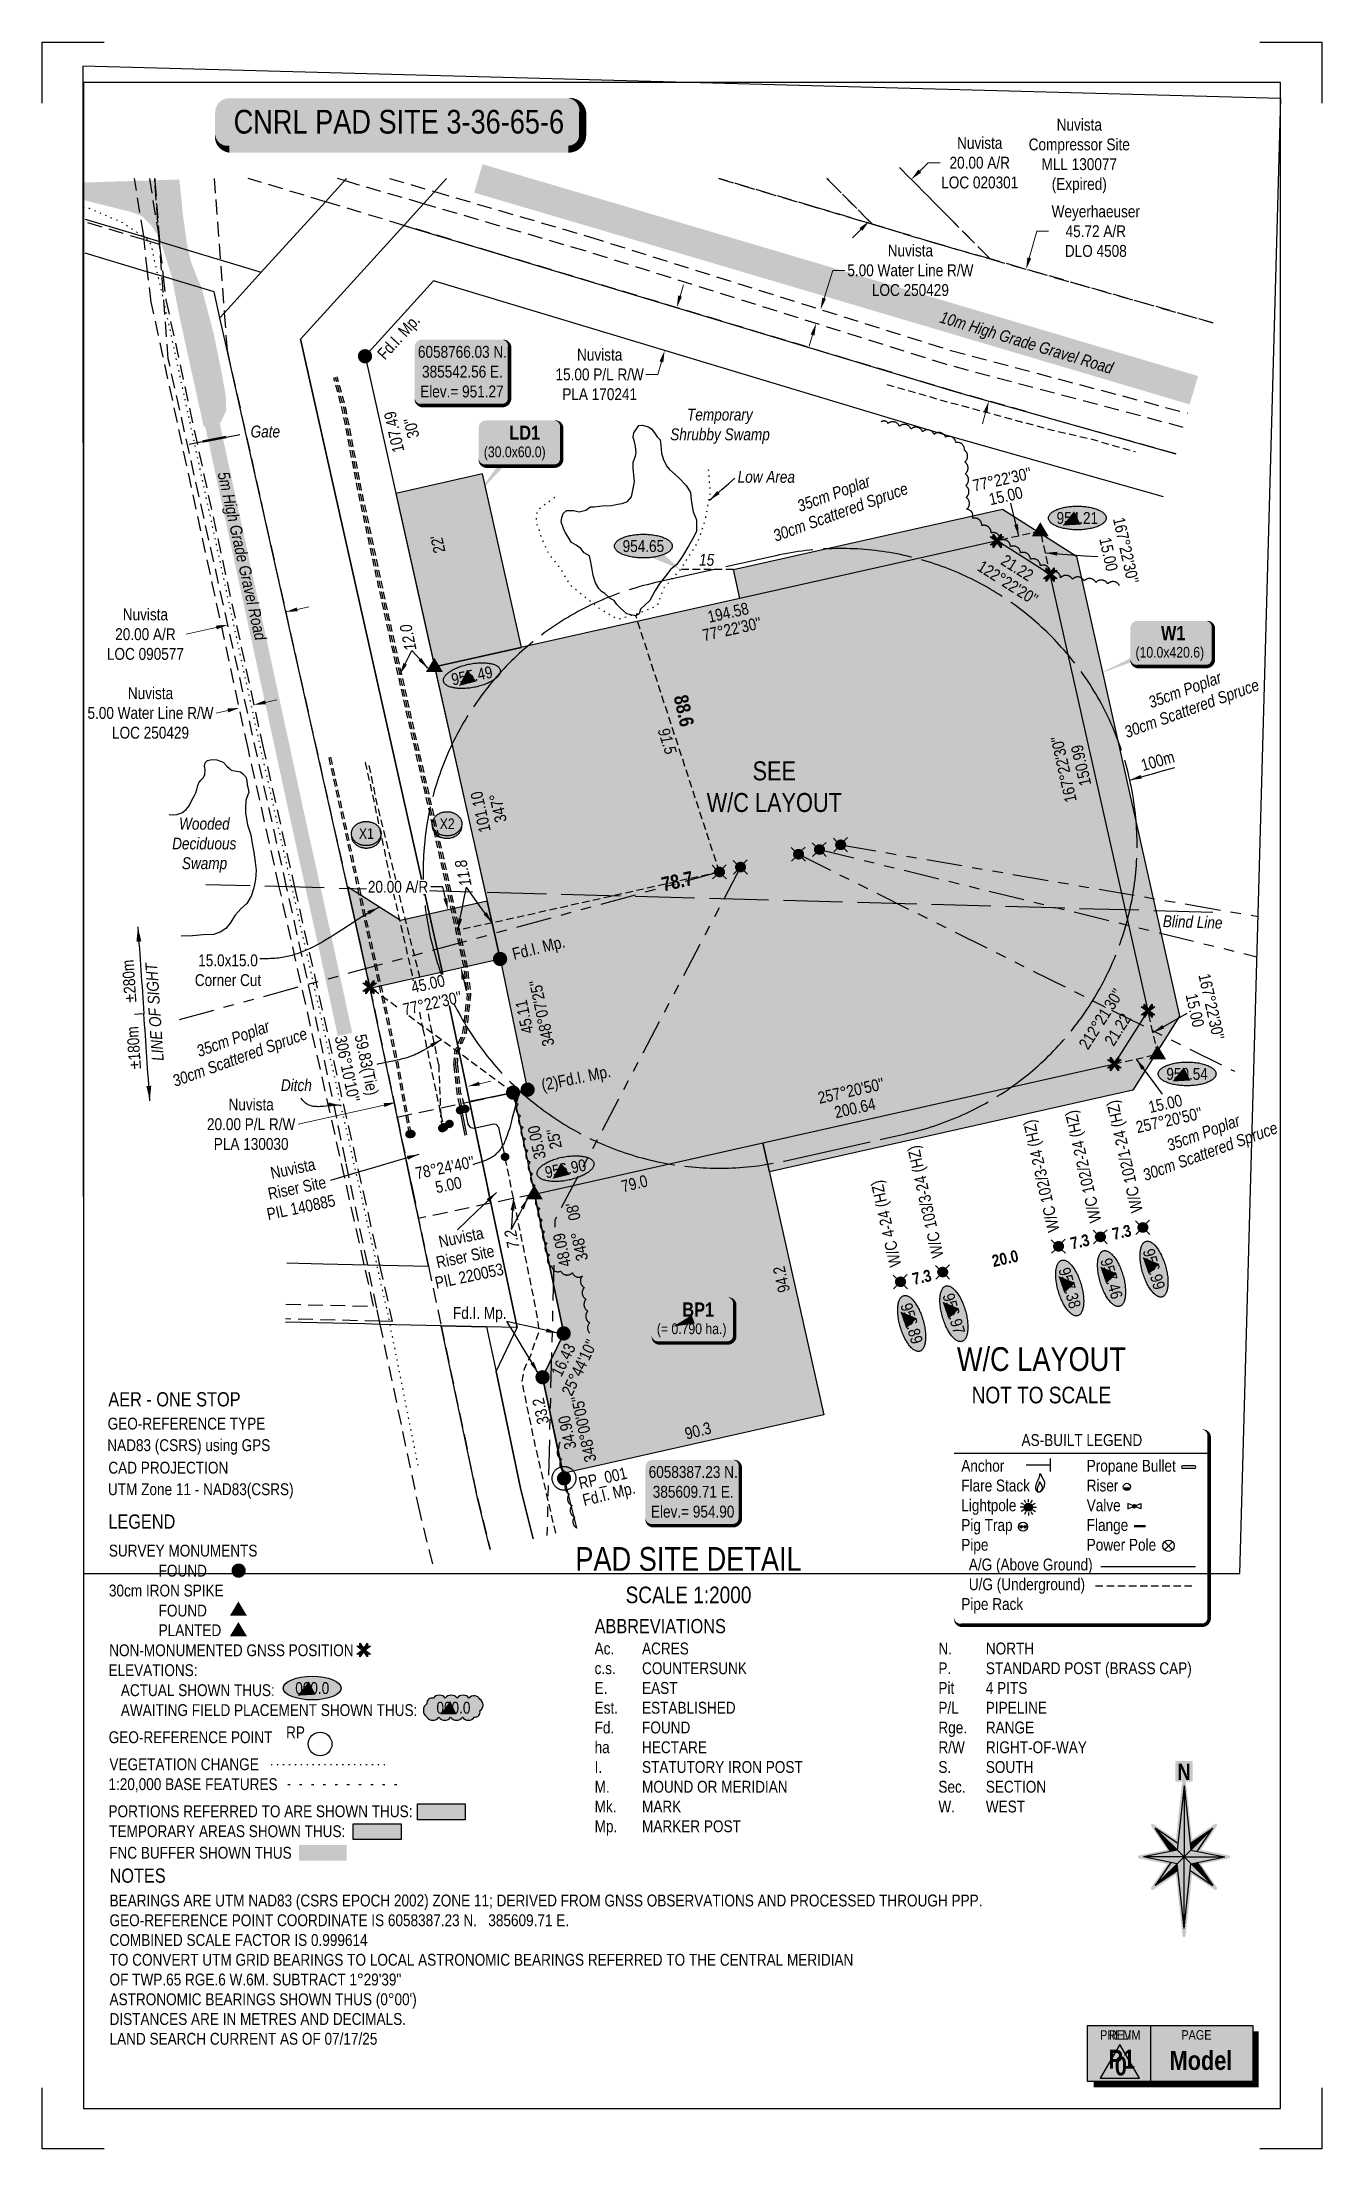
# Paper-space layout '3 of 7' of a CAD drawing. Extents: x -2321 to -1242, y 0 to 1778.
# The model-space entities are those that its viewports show. They can reach past a viewport. Long polylines and large blocks are cut down to what shows.
import ezdxf
from ezdxf.enums import TextEntityAlignment as Align

# ---------------------------------------------------------------- set-up
doc = ezdxf.new("R2010")
doc.units = 0
doc.header["$LTSCALE"] = 5
doc.header["$PDSIZE"] = 0.5
for name, pattern in [('0', [1, 1, 0]), ('foc-ACCESSROAD', [3.75, 2.5, -1.25]), ('foc-BUFFER', [16.75, 15, -1.75]), ('foc-DRILLPATH', [14.75, 6, -1.75, 1.75, -1.75, 1.75, -1.75]), ('foc-TIELINE', [1.875, 1.25, -0.625]), ('foc-TOPO', [1, 0.2, -0.8]), ('foc-TRAV', [1.875, 1.25, -0.625]), ('foc-UNSURVEYED', [12.5, 10, -2.5]), ('foc-WHEELTRACKS', [2, 0.4, -1.6]), ('POWERLINE5', [7.8, 2.4, -0.6, 0.6, -0.6, 0.6, -0.6, 2.4]), ('UG_PIPE', [1.875, 1.25, -0.625])]:
    doc.linetypes.add(name, pattern=pattern)
doc.layers.get('Defpoints').update_dxf_attribs({"color": 9})
for name, color, linetype in [('35', 37, 'Continuous'), ('AS-FENCE', 48, 'foc-FENCE'), ('AS-PIPE-UG', 44, 'UG_PIPE'), ('AS-POWER-EXISTING', 72, 'POWERLINE5'), ('AS-ROADS', 254, 'Continuous'), ('AS-SYMBOL', 7, 'Continuous'), ('AS-UNDERLAY-H', 141, 'Continuous'), ('AUX-BUFFER', 7, 'foc-BUFFER'), ('CG-BORDER', 2, 'Continuous'), ('CG-NORTH', 7, 'Continuous'), ('CG-NOTES', 7, 'Continuous'), ('CG-PRELIM', 7, 'Continuous'), ('CG-REVISION', 7, 'Continuous'), ('DETAIL-T', 7, 'Continuous'), ('F-AR', 190, 'foc-ACCESSROAD'), ('F-RW', 190, 'Continuous'), ('F-WS', 190, 'foc-ACCESSROAD'), ('L-3', 7, 'Continuous'), ('L-BD', 7, 'Continuous'), ('L-BD1', 253, 'Continuous'), ('L-MON', 1, 'Continuous'), ('L-MON-T', 1, 'Continuous'), ('L-TIE', 7, 'foc-TIELINE'), ('L-TIE-T', 7, 'Continuous'), ('L-USEC', 7, 'foc-UNSURVEYED'), ('P-BUFFER-H 30m', 51, 'Continuous'), ('P-CROSSINGS', 250, 'Continuous'), ('P-ELEVATION', 7, 'Continuous'), ('P-PDRILLPATH', 12, 'foc-DRILLPATH'), ('P-PROPOSED', 10, 'Continuous'), ('P-PROPOSED-H', 21, 'Continuous'), ('P-TEMP-BLOCKS', 250, 'Continuous'), ('P-TEMP-BLUE', 146, 'Continuous'), ('P-TRAV', 4, 'foc-TRAV'), ('P-TXT', 4, 'Continuous'), ('S-1', 1, 'Continuous'), ('S-2', 2, 'Continuous'), ('T-BUSH', 110, '0'), ('T-BUSH-T', 110, 'Continuous'), ('T-GENERAL', 48, 'foc-TOPO'), ('T-LOW-AREA', 48, 'foc-TOPO'), ('T-TIE', 201, 'foc-TIELINE'), ('T-VEGETATION CHANGE', 104, 'foc-TOPO'), ('T-WATER-P3', 160, 'foc-WHEELTRACKS'), ('WETLAND', 143, 'Continuous'), ('WETLAND-T', 146, 'Continuous')]:
    doc.layers.add(name, color=color, linetype=linetype)
doc.layers.add('AS-PIPE-AG', color=7, linetype='Continuous', true_color=0x7d00fa)
doc.layers.add('P-TEMP-BLUE-H', color=7, linetype='Continuous', true_color=0x99e6ff)
for name, color, linetype, lineweight in [('F-RW-T', 190, 'Continuous', 9), ('T-TEXT', 48, 'Continuous', 18), ('T-TIE-T', 201, 'Continuous', 18)]:
    doc.layers.add(name, color=color, linetype=linetype, lineweight=lineweight)
doc.styles.add('80', font='ARIALN.TTF', dxfattribs={"height": 10})
doc.styles.add('80CG', font='ARIALN.TTF', dxfattribs={"height": 10})
doc.styles.add('80L', font='ARIALN.TTF', dxfattribs={"height": 10})
doc.styles.add('80LS', font='ARIALNI.TTF', dxfattribs={"height": 10})
doc.styles.add('BOLD', font='ARIALNB.TTF')
doc.styles.add('Crossing', font='ARIALN.TTF', dxfattribs={"height": 10})
doc.styles.add('foc-LtypeFont', font='ARIALN.TTF', dxfattribs={"height": 7.35})
doc.styles.add('TXT', font='ARIALN.TTF', dxfattribs={"height": 0.2})
doc.linetypes.add('foc-FENCE', pattern='A,10,-1,["X",foc-LtypeFont,S=0.2,R=0,X=-0.625,Y=-0.75],-1.24', length=12.24)
doc.dimstyles.new('COMPASS', dxfattribs={"dimscale": 5, "dimtxt": 10, "dimasz": 2.5, "dimexe": 0.2, "dimexo": 0.0625, "dimgap": 0.5, "dimtad": 0, "dimtih": 1, "dimtoh": 1, "dimzin": 0, "dimdsep": 46, "dimtxsty": '80', "dimcen": 0.1, "dimse1": 1, "dimse2": 1, "dimclrd": 256, "dimclrt": 256, "dimaunit": 1, "dimadec": 4, "dimazin": 0, "dimtfac": 0.06, "dimtofl": 0, "dimtmove": 0, "dimatfit": 1, "dimfxl": 0.2, "dimtolj": 1, "dimtzin": 0, "dimlwd": -1, "dimarcsym": 0})
doc.dimstyles.new('Compass 5 000', dxfattribs={"dimscale": 5, "dimtxt": 9, "dimasz": 2, "dimexe": 0.2, "dimexo": 0.0625, "dimgap": 0.5, "dimtad": 0, "dimtih": 1, "dimtoh": 1, "dimzin": 0, "dimdsep": 46, "dimtxsty": '80CG', "dimcen": 0.1, "dimse1": 1, "dimse2": 1, "dimclrd": 256, "dimclrt": 256, "dimaunit": 1, "dimadec": 4, "dimazin": 0, "dimtfac": 0.06, "dimtofl": 0, "dimtmove": 0, "dimatfit": 1, "dimfxl": 0.2, "dimtolj": 1, "dimtzin": 0, "dimlwd": -1, "dimarcsym": 0})

psp = doc.layouts.new('3 of 7')

# ---------------------------------------------------------------- texts
at = {"char_height": 10, "rotation": 93.9041, "style": '80'}
for s, insert, width, attachment_point in [('%%P280m', (-2246.6, 967.3), 42.111, 4), ('\\pi6.3759;{\\fArial Narrow|b0|i1|c0|p34;LINE OF SIGH\\T1.55;T}', (-2228.2, 911.5), 99.348, 1), ('%%P180m', (-2245.2, 947.3), 42.111, 6)]:
    psp.add_mtext(s, dxfattribs=dict(at, insert=insert, width=width, attachment_point=attachment_point))
at = {"layer": '35', "color": 3, "insert": (-2121.5, 356.5), "char_height": 10, "width": 20.526, "attachment_point": 1, "style": '80'}
psp.add_mtext('\\pi6.0033;RP', dxfattribs=at)
at = {"layer": 'CG-NOTES', "color": 14, "style": '80'}
psp.add_text('LEGEND', height=12, dxfattribs=at).set_placement((-2265.4, 523.4))
at = {"layer": 'CG-NOTES'}
for s, style, p in [('SURVEY MONUMENTS', '80', (-2265, 499.9)), ('             FOUND', '80', (-2264.4, 483)), ('30cm IRON SPIKE', '80', (-2264.9, 466.2)), ('             FOUND', '80', (-2264.4, 449.3)), ('             PLANTED', '80', (-2264.4, 432.7)), ('ELEVATIONS:', '80', (-2265.3, 399)), ('NON-MONUMENTED GNSS POSITION', '80', (-2264.7, 415.8)), ('   ACTUAL SHOWN THUS:', '80', (-2264.4, 382.1)), ('   AWAITING FIELD PLACEMENT SHOWN THUS:', '80', (-2264.4, 365.3)), ('GEO-REFERENCE POINT', '80', (-2265.1, 342.4)), ('VEGETATION CHANGE', '80', (-2264.5, 319.6)), ('1:20,000 BASE FEATURES', '80', (-2265.3, 302.8)), ('PORTIONS REFERRED TO ARE SHOWN THUS:', '80', (-2265.3, 279.9)), ('TEMPORARY AREAS SHOWN THUS:', '80', (-2264.7, 263.1)), ('FNC BUFFER SHOWN THUS', '80L', (-2264.7, 244.9))]:
    psp.add_text(s, height=10, dxfattribs=dict(at, style=style)).set_placement(p)
at = {"layer": 'CG-NOTES', "attachment_point": 1, "style": '80L'}
for s, insert, char_height, width in [('{\\C14;ABBREVIATIONS}', (-1855.2, 447.2), 12, 110.166), ('N. ^INORTH\\PP.^ISTANDARD POST (BRASS CAP)\\PPit^I4 PITS\\PP/L^IPIPELINE\\PRge.^IRANGE\\PR/W^IRIGHT-OF-WAY\\PS.^ISOUTH\\PSec.^ISECTION\\PW.^IWEST', (-1565.2, 427.3), 10, 290.031)]:
    psp.add_mtext(s, dxfattribs=dict(at, insert=insert, char_height=char_height, width=width))
at = {"layer": 'CG-NOTES'}
note = psp.add_mtext_static_columns([''] * 3, width=290.031, gutter_width=0, height=0, dxfattribs=dict(at, insert=(-1855.2, 427.3), char_height=10, attachment_point=1, style='80L'))
for column, words in zip([note] + note.columns.linked_columns, ['Ac.^IACRES\\Pc.s.^ICOUNTERSUNK\\PE.^IEAST\\PEst.^IESTABLISHED\\PFd.^IFOUND\\Pha ^IHECTARE\\PI.^ISTATUTORY IRON POST\\PM.^IMOUND OR MERIDIAN\\PMk.^IMARK\\PMp.^IMARKER POST\\P', '', '']):
    column.text = words
at = {"layer": 'L-3', "color": 14, "style": '80L'}
psp.add_text('NOTES', height=12, dxfattribs=at).set_placement((-2264.4, 224.6))
at = {"layer": 'L-3', "insert": (-2264.4, 214.6), "char_height": 10, "width": 757.882, "attachment_point": 1, "style": '80L'}
psp.add_mtext('BEARINGS ARE UTM NAD83 (CSRS EPOCH 2002) ZONE 11; DERIVED FROM GNSS OBSERVATIONS AND PROCESSED THROUGH PPP. \\PGEO-REFERENCE POINT COORDINATE IS 6058387.23 N.   385609.71 E.{\\H1.2755x; }\\PCOMBINED SCALE FACTOR IS 0.999614{\\H1.1837x; }\\PTO CONVERT UTM GRID BEARINGS TO LOCAL ASTRONOMIC BEARINGS REFERRED TO THE CENTRAL MERIDIAN{\\H1.2143x; }\\POF TWP.65 RGE.6 W.6M. SUBTRACT 1%%D29\'39"{\\H1.2041x; }\\PASTRONOMIC BEARINGS SHOWN THUS (0°00\'){\\H1.2075x; }\\PDISTANCES ARE IN METRES AND DECIMALS.{\\H1.2063x; }\\PLAND SEARCH CURRENT AS OF 07/17/25{\\H1.2067x; }', dxfattribs=at)
at = {"layer": 'T-BUSH-T', "insert": (-1343.4, 862.3), "char_height": 10, "width": 119.534, "attachment_point": 2, "rotation": 20, "style": '80LS'}
psp.add_mtext('35cm Poplar\\P30cm Scattered Spruce', dxfattribs=at)

msp = doc.modelspace()

# ---------------------------------------------------------------- texts
at = {"layer": '35', "color": 3, "style": '80'}
msp.add_attdef('RP_001', (387609.405, 6058572.232), 'RP', height=10, rotation=12.653292, dxfattribs=at)
at = {"layer": 'AUX-BUFFER', "insert": (388081.506, 6059187.845), "char_height": 9.9961, "attachment_point": 1, "rotation": 15.646902, "style": '80L'}
msp.add_mtext_dynamic_manual_height_columns('100m', width=6.84691, gutter_width=45, heights=[0], dxfattribs=at)
at = {"layer": 'DETAIL-T', "color": 3, "attachment_point": 5, "style": '80CG'}
for s, insert, char_height, width in [('SEE\\PW/C LAYOUT', (387773.196, 6059165.028), 16, 113.87351), ('W/C LAYOUT\\P{\\H0.7x;NOT TO SCALE}', (387998.523, 6058668.292), 20, 142.34188)]:
    msp.add_mtext(s, dxfattribs=dict(at, insert=insert, char_height=char_height, width=width))
at = {"layer": 'F-RW-T', "insert": (388030.467, 6059697.341), "char_height": 10, "attachment_point": 5, "style": '80CG'}
msp.add_mtext('\\A1;Nuvista\\PCompressor Site\\PMLL 130077\\P(Expired)', dxfattribs=at)
at = {"layer": 'F-RW-T', "char_height": 10, "attachment_point": 5, "rotation": 11.877158, "style": '80CG'}
for s, insert in [('\\A1;Nuvista\\PRiser Site\\PPIL 140885', (387370.52, 6058826.445)), ('\\A1;Nuvista\\PRiser Site\\PPIL 220053', (387512.403, 6058768.501))]:
    msp.add_mtext(s, dxfattribs=dict(at, insert=insert))
at = {"layer": 'L-BD', "style": '80L'}
for s, height, rotation, p in [('107.49', 9.9961, 102.6268, (387452.486, 6059464.488)), ("30''", 9.9961, 102.6268, (387467.118, 6059467.766)), ("77%%D22'30''", 9.99614, 12.6248, (387965.359, 6059424.517)), ('15.00', 9.9961, 12.6248, (387968.473, 6059410.617)), ("167%%D22'30''", 9.99614, 282.6294, (388069.869, 6059364.569)), ("22'", 9.9961, 102.6268, (387489.301, 6059369.7)), ('15.00', 9.9961, 282.6294, (388055.237, 6059361.291)), ("122%%D22'20''", 9.99614, 327.6271, (387970.207, 6059337.265)), ('21.22', 9.9961, 327.6271, (387978.235, 6059349.929)), ('194.58', 9.9961, 12.6248, (387734.284, 6059312.096)), ("77%%D22'30''", 9.99614, 12.6248, (387737.397, 6059298.196)), ("167%%D22'30''", 9.99614, 102.6294, (388017.342, 6059179.804)), ('150.99', 9.9961, 102.6294, (388031.974, 6059183.082)), ('101.10', 9.9961, 102.6244, (387525.452, 6059143.83)), ('347%%D', 9.9961, 102.6244, (387540.084, 6059147.107)), ("348%%D07'25''", 9.99614, 101.9419, (387577.048, 6058973.992)), ("167%%D22'30''", 9.99614, 282.6294, (388141.992, 6058979.553)), ('45.11', 9.9961, 101.9419, (387562.378, 6058970.889)), ('15.00', 9.9961, 282.6294, (388128.092, 6058976.439)), ("257%%D20'50''", 9.99614, 12.6533, (387837.928, 6058908.558)), ('200.64', 9.9961, 12.6533, (387841.213, 6058893.928)), ('W/C 102/2-24 (HZ)', 9.99614, 102.653292, (388034.945, 6058844.768)), ('W/C 102/1-24 (HZ)', 9.99614, 102.653292, (388069.947, 6058853.301)), ("257%%D20'50''", 9.99614, 12.6533, (388106.202, 6058883.746)), ('15.00', 9.9961, 12.6533, (388103.082, 6058897.644)), ('35.00', 9.9961, 101.8501, (387572.815, 6058864.885)), ("25''", 9.9961, 101.8501, (387587.49, 6058867.964)), ('W/C 102/3-24 (HZ)', 9.99614, 102.653292, (387999.665, 6058836.808)), ('W/C 103/3-24 (HZ)', 9.99614, 102.653292, (387901.94, 6058815.073)), ("78%%D24'40''", 9.99614, 11.5887, (387495.31, 6058843.792)), ('5.00', 9.9961, 11.5887, (387498.322, 6058829.104)), ('W/C 4-24 (HZ)', 9.99614, 102.653292, (387868.658, 6058796.615)), ("08'", 9.9961, 101.8501, (387603.523, 6058806.55)), ('48.09', 9.9961, 101.8501, (387594.146, 6058774.078)), ('348%%D', 9.9961, 101.8501, (387608.82, 6058777.157)), ('16.43', 9.9961, 64.2634, (387595.222, 6058681.425)), ("25%%D44'10''", 9.99614, 64.2634, (387608.728, 6058674.914)), ("348%%D00'05''", 9.99614, 101.9982, (387612.471, 6058622.994)), ('34.90', 9.9961, 101.9982, (387598.538, 6058620.033))]:
    msp.add_text(s, height=height, rotation=rotation, dxfattribs=at).set_placement(p, align=Align.MIDDLE)
at = {"layer": 'L-BD', "insert": (388044.61, 6058971.822), "char_height": 9.99614, "width": 42.86927, "attachment_point": 2, "rotation": 57.6413, "style": '80L', "bg_fill": 1, "box_fill_scale": 1, "bg_fill_color": 21, "bg_fill_transparency": 0}
msp.add_mtext("212%%D21'30''\\P21.22", dxfattribs=at)
at = {"layer": 'L-BD1', "color": 3, "style": 'BOLD'}
for s, p in [('7.3', (388024.312, 6058774.603)), ('7.3', (388059.592, 6058782.563)), ('20.0', (387958.17, 6058759.731)), ('7.3', (387890.982, 6058744.653))]:
    msp.add_text(s, height=9.9961, rotation=12.673499, dxfattribs=at).set_placement(p)
at = {"layer": 'L-BD1', "color": 3, "char_height": 11.9923, "width": 28.77463, "attachment_point": 2, "style": 'BOLD', "bg_fill": 1, "box_fill_scale": 1, "bg_fill_color": 21, "bg_fill_transparency": 0}
for s, insert, rotation in [('88.6', (387702.856, 6059230.547), 282.624827), ('78.7', (387690.082, 6059091.267), 12.673499)]:
    msp.add_mtext(s, dxfattribs=dict(at, insert=insert, rotation=rotation))
at = {"layer": 'L-MON-T', "char_height": 10, "attachment_point": 5, "style": '80CG'}
for s, insert, rotation in [('\\A1;Fd.I. Mp.', (387457.35, 6059543.751), 47.784346), ('\\A1;Fd.I. Mp.', (387574.71, 6059027.73), 13.925714), ('\\A1;(2)Fd.I. Mp.', (387606.236, 6058917.767), 11.58872), ('\\A1;Fd.I. Mp.', (387633.977, 6058566.772), 13.925714)]:
    msp.add_mtext(s, dxfattribs=dict(at, insert=insert, rotation=rotation))
at = {"layer": 'L-MON-T', "insert": (387524.734, 6058719.513), "char_height": 10, "attachment_point": 5, "style": '80CG'}
msp.add_mtext('\\A1;Fd.I. Mp.', dxfattribs=at)
at = {"layer": 'L-USEC', "insert": (388126.129, 6059050.893), "char_height": 10, "attachment_point": 5, "rotation": 358.426631, "style": '80CG'}
msp.add_mtext('\\A1;{\\fArial Narrow|b0|i1|c0|p34;Blind Line}', dxfattribs=at)
at = {"layer": 'P-TEMP-BLUE', "char_height": 10, "attachment_point": 5, "style": '80CG'}
for s, insert, rotation in [('\\A1;79.0', (387655.214, 6058830.13), 13.925714), ('\\A1;94.2', (387779.27, 6058749.395), 102.653292), ('\\A1;33.2', (387576.189, 6058638.151), 102.653292), ('\\A1;90.3', (387708.823, 6058621.551), 13.925714)]:
    msp.add_mtext(s, dxfattribs=dict(at, insert=insert, rotation=rotation))
at = {"layer": 'T-BUSH-T', "char_height": 10, "width": 119.53383, "attachment_point": 2, "rotation": 20, "style": '80LS'}
for insert in [(387821.602, 6059417.305), (388117.865, 6059251.635), (387314.904, 6058957.254)]:
    msp.add_mtext('35cm Poplar\\P30cm Scattered Spruce', dxfattribs=dict(at, insert=insert))
at = {"layer": 'T-GENERAL', "insert": (387724.233, 6059431.628), "char_height": 9.99619, "width": 83.86749, "attachment_point": 1, "style": 'TXT'}
msp.add_mtext('\\pi18.048;{\\fArial Narrow|b0|i1|c0|p34;Low Area}', dxfattribs=at)
at = {"layer": 'T-TEXT', "insert": (387985.636, 6059538.553), "char_height": 9.99619, "width": 152.25888, "attachment_point": 5, "rotation": 343.22358, "style": '80CG'}
msp.add_mtext('{\\fArial Narrow|b0|i1|c0|p34;10m High Grade Gravel Road}', dxfattribs=at)
at = {"layer": 'T-TEXT', "char_height": 9.99619, "attachment_point": 5, "style": '80CG'}
for s, insert, width in [('{\\fArial Narrow|b0|i1|c0|p34;Gate}', (387343.851, 6059464.84), 36.30035), ('{\\fArial Narrow|b0|i1|c0|p34;Ditch}', (387370.042, 6058913.18), 25.90186)]:
    msp.add_mtext(s, dxfattribs=dict(at, insert=insert, width=width))
at = {"layer": 'T-TEXT', "insert": (387322.809, 6059359.55), "char_height": 10, "attachment_point": 5, "rotation": 282.676348, "style": '80CG'}
msp.add_mtext('\\A1;{\\fArial Narrow|b0|i1|c0|p34;5m High Grade Gravel Road}', dxfattribs=at)
at = {"layer": 'T-TIE', "char_height": 10, "attachment_point": 5, "style": '80CG'}
for s, insert, rotation in [('\\A1;{\\fArial Narrow|b0|i1|c0|p34;15}', (387716.112, 6059356.552), 359.903767), ('\\A1;{\\fArial Narrow|b0|i1|c0|p34;12.0}', (387464.334, 6059290.959), 101.868428), ('\\A1;{\\fArial Narrow|b0|i1|c0|p34;91.5}', (387682.849, 6059203.654), 288.087592), ('\\A1;{\\fArial Narrow|b0|i1|c0|p34;7.2}', (387551.778, 6058783.181), 101.868428)]:
    msp.add_mtext(s, dxfattribs=dict(at, insert=insert, rotation=rotation))
at = {"layer": 'WETLAND-T', "char_height": 9.99619, "width": 83.86749, "attachment_point": 1, "style": 'TXT'}
for s, insert in [('\\pi14.618;{\\fArial Narrow|b0|i1|c0|p34;Temporary \\P\\pi0.45569;Shrubby Swamp}', (387684.975, 6059484.15)), ('\\pi21.045;{\\fArial Narrow|b0|i1|c0|p34;Wooded\\P\\pi15.17;Deciduous \\P\\pi23.373;Swamp}', (387250.109, 6059138.87))]:
    msp.add_mtext(s, dxfattribs=dict(at, insert=insert))

# ---------------------------------------------------------------- blocks, each defined once
blk = doc.blocks.new('*U31')
at = {"layer": 'Defpoints'}
for p, q in [((0, 1778), (52.2, 1778)), ((0, 1726.5), (0, 1778)), ((1027.2, 1778), (1079.5, 1778)), ((1079.5, 1778), (1079.5, 1726.5)), ((0, 0), (0, 51.5)), ((1079.5, 51.5), (1079.5, 0)), ((52.2, 0), (0, 0)), ((1079.5, 0), (1027.2, 0))]:
    blk.add_line(p, q, dxfattribs=at)
at = {"layer": 'S-1'}
for p, q in [((0, 1778), (0, 1778)), ((1079.5, 1778), (1079.5, 1778)), ((0, 0), (0, 0)), ((1079.5, 0), (1079.5, 0))]:
    blk.add_line(p, q, dxfattribs=at)
at = {"layer": 'S-2'}
blk.add_lwpolyline([(34.7, 34), (1044.7, 34), (1044.7, 1744), (34.7, 1744)], close=True, dxfattribs=at)
at = {"style": '80', "flags": 1}
blk.add_attdef('PAGENUMBER', (52.2, 51.5), '', height=10, rotation=90, dxfattribs=at)
blk = doc.blocks.new('rev')
at = {"layer": 'AS-UNDERLAY-H'}
h = blk.add_hatch(color=256, dxfattribs=at)
h.dxf.hatch_style = 1
h.paths.add_polyline_path([(-71.5, -23.2), (-71.5, 24.2), (67.8, 24.2), (67.8, -23.2)])
blk.add_line((-18.5, 24.2), (-18.5, -23.2))
at = {"color": 5, "flags": 128}
blk.add_lwpolyline([(-44.4, 8.2), (-60.9, -20.4), (-27.8, -20.4)], close=True, dxfattribs=at)
at = {"layer": 'CG-NOTES', "flags": 128}
blk.add_lwpolyline([(-71.5, -23.2), (-71.5, 24.2), (67.8, 24.2), (67.8, -23.2)], close=True, dxfattribs=at)
at = {"layer": 'CG-NOTES', "const_width": 5, "flags": 128}
blk.add_lwpolyline([(70.3, 19.2), (70.3, -25.7), (-66.5, -25.7)], dxfattribs=at)
at = {"attachment_point": 1}
for s, width, insert, char_height, style in [('\\pi4.196;REV.', 28.288, (-57.7, 20.1), 8, '80L'), ('\\pi3.528;PAGE', 31.329, (4, 20.2), 8, '80L'), ('\\pi5.3462;{\\fArial Narrow|b1|i0|c0|p34;\\C14;0}', 19.216, (-53.9, -2), 16, '80')]:
    blk.add_mtext_dynamic_manual_height_columns(s, width=width, gutter_width=45, heights=[0], dxfattribs=dict(at, insert=insert, char_height=char_height, style=style))
at = {"layer": 'CG-NOTES', "linetype": 'Continuous', "insert": (24.1, -5.5), "char_height": 16, "attachment_point": 5, "style": '80CG'}
blk.add_mtext('{\\fArial Narrow|b1|i0|c0|p34;\\C14;Model}', dxfattribs=at)
blk = doc.blocks.new('*U142')
h = blk.add_hatch(color=255)
edge = h.paths.add_edge_path()
edge.add_line((-71.5, -11.5), (71.5, -11.5))
edge.add_arc((71.5, -5.5), 6, 270, 360)
edge.add_line((77.5, -5.5), (77.5, 4))
edge.add_arc((71.5, 4), 6, 0, 90)
edge.add_line((71.5, 10), (-71.5, 10))
edge.add_arc((-71.5, 4), 6, 90, 180)
edge.add_line((-77.5, 4), (-77.5, -5.5))
edge.add_arc((-71.5, -5.5), 6, 180, 270)
at = {"color": 14, "flags": 128}
blk.add_lwpolyline([(-71.5, -11.5, 3, 3, 0), (71.5, -11.5, 3, 3, 0.414214), (77.5, -5.5, 3, 3, 0), (77.5, 4, 3, 0, 0.414214), (71.5, 10, 0, 0, 0), (-71.5, 10, 0, 0, 0.414214), (-77.5, 4, 0, 0, 0), (-77.5, -5.5, 0, 3, 0.414214)], format="xyseb", close=True, dxfattribs=at)
at = {"insert": (0, 0), "char_height": 10, "attachment_point": 5, "style": '80'}
blk.add_mtext_dynamic_manual_height_columns('{\\C14;CNRL PAD SITE 3-36-65-6}', width=412.2262, gutter_width=45, heights=[0], dxfattribs=at)
blk = doc.blocks.new('*U139')
at = {"layer": 'DETAIL-T', "color": 3, "insert": (0, 0), "char_height": 20, "width": 217.108, "attachment_point": 5, "style": '80CG'}
blk.add_mtext('PAD SITE DETAIL\\P{\\H0.7x;SCALE 1:2000}', dxfattribs=at)
blk = doc.blocks.new('NORTH')
h = blk.add_hatch(color=141)
h.dxf.hatch_style = 1
edge = h.paths.add_edge_path()
edge.add_line((-2.5, 97.8), (-11.3, 97.8))
edge.add_line((-11.3, 97.8), (-11.3, 124.5))
edge.add_line((-11.3, 124.5), (11.4, 124.5))
edge.add_line((11.4, 124.5), (11.4, 97.8))
edge.add_line((11.4, 97.8), (2.5, 97.8))
edge.add_line((2.5, 97.8), (10.4, 22.8))
edge.add_line((10.4, 22.8), (39.9, 42.7))
edge.add_arc((41, 41), 2, -34, 124, ccw=False)
edge.add_line((42.7, 39.9), (22, 9.2))
edge.add_line((22, 9.2), (58.3, 2))
edge.add_arc((57.9, 0), 2, -78.6499, 78.6499, ccw=False)
edge.add_line((58.3, -2), (22, -9.2))
edge.add_line((22, -9.2), (42.7, -39.9))
edge.add_arc((41, -41), 2, -124, 34, ccw=False)
edge.add_line((39.9, -42.7), (10.4, -22.8))
edge.add_line((10.4, -22.8), (2, -102.6))
edge.add_arc((0, -102.4), 2, 186, 354, ccw=False)
edge.add_line((-2, -102.6), (-10.4, -22.8))
edge.add_line((-10.4, -22.8), (-39.9, -42.7))
edge.add_arc((-41, -41), 2, 146, 304, ccw=False)
edge.add_line((-42.7, -39.9), (-22, -9.2))
edge.add_line((-22, -9.2), (-58.3, -2))
edge.add_arc((-57.9, 0), 2, 101.3501, 258.6499, ccw=False)
edge.add_line((-58.3, 2), (-22, 9.2))
edge.add_line((-22, 9.2), (-42.7, 39.9))
edge.add_arc((-41, 41), 2, 56, 214, ccw=False)
edge.add_line((-39.9, 42.7), (-10.4, 22.8))
edge.add_line((-10.4, 22.8), (-2.5, 97.8))
at = {"linetype": 'Continuous'}
for points in [[(0, 92.8), (-8.8, 8.8), (0, 0)], [(-37.3, 37.3), (-17, 7.2), (-8.8, 8.8)], [(37.3, 37.3), (7.9, 17.5), (8.8, 8.8)], [(0, 0), (-52.8, 0), (-8.8, -8.8)], [(8.8, 8.8), (0, 0), (52.8, 0)], [(8.8, -8.8), (0, 0), (0, -92.8)], [(-7.9, -17.5), (-8.8, -8.8), (-37.3, -37.3)], [(17, -7.2), (8.8, -8.8), (37.3, -37.3)]]:
    blk.add_hatch(color=14, dxfattribs=at).paths.add_polyline_path(points)
at = {"color": 14, "linetype": 'Continuous'}
for p, q in [((0, 92.8), (-8.8, 8.8)), ((0, 92.8), (0, 0)), ((0, 92.8), (8.8, 8.8)), ((0, 0), (-37.3, 37.3)), ((-17, 7.2), (-37.3, 37.3)), ((-7.9, 17.5), (-37.3, 37.3)), ((0, 0), (37.3, 37.3)), ((7.9, 17.5), (37.3, 37.3)), ((17, 7.2), (37.3, 37.3)), ((-8.8, 8.8), (-52.8, 0)), ((0, 0), (-52.8, 0)), ((0, 0), (-37.3, -37.3)), ((0, 0), (37.3, -37.3)), ((0, -92.8), (0, 0)), ((0, 0), (52.8, 0)), ((8.8, 8.8), (52.8, 0)), ((-8.8, -8.8), (-52.8, 0)), ((-17, -7.2), (-37.3, -37.3)), ((-7.9, -17.5), (-37.3, -37.3)), ((0, -92.8), (-8.8, -8.8)), ((0, -92.8), (8.8, -8.8)), ((7.9, -17.5), (37.3, -37.3)), ((8.8, -8.8), (52.8, 0)), ((16.9, -7), (17, -7.2)), ((17, -7.2), (37.3, -37.3))]:
    blk.add_line(p, q, dxfattribs=at)
at = {"color": 14, "style": 'BOLD'}
blk.add_text('N', height=21.1, dxfattribs=at).set_placement((0, 110.6), align=Align.MIDDLE_CENTER)
blk = doc.blocks.new('blk_Prelim_page')
h = blk.add_hatch(color=141)
h.dxf.hatch_style = 1
h.paths.add_polyline_path([(-71.5, -23.2), (-71.5, 24.2), (67.8, 24.2), (67.8, -23.2)])
blk.add_line((-18.5, 24.2), (-18.5, -23.2))
at = {"layer": 'CG-NOTES', "flags": 128}
blk.add_lwpolyline([(-71.5, -23.2), (-71.5, 24.2), (67.8, 24.2), (67.8, -23.2)], close=True, dxfattribs=at)
at = {"layer": 'CG-NOTES', "const_width": 5, "flags": 128}
blk.add_lwpolyline([(70.3, 19.2), (70.3, -25.7), (-66.5, -25.7)], dxfattribs=at)
at = {"attachment_point": 1}
for s, width, insert, char_height, style in [('\\pi-2.2187;PRELIM', 28.288, (-58.8, 20.1), 8, '80L'), ('\\pi3.528;PAGE', 31.329, (4, 20.2), 8, '80L'), ('\\pi11.724;{\\fArial Narrow|b1|i0|c0|p34;\\C14;P1}', 41.555, (-65.7, 3.6), 16, '80')]:
    blk.add_mtext_dynamic_manual_height_columns(s, width=width, gutter_width=45, heights=[0], dxfattribs=dict(at, insert=insert, char_height=char_height, style=style))
at = {"layer": 'CG-NOTES', "linetype": 'Continuous', "insert": (24.1, -5.5), "char_height": 16, "attachment_point": 5, "style": '80CG'}
blk.add_mtext('{\\fArial Narrow|b1|i0|c0|p34;\\C14;Model}', dxfattribs=at)
blk = doc.blocks.new('*U141')
at = {"layer": 'CG-NOTES', "color": 14, "style": '80L'}
blk.add_text('AER - ONE STOP', height=12, dxfattribs=at).set_placement((0, 0))
at = {"layer": 'CG-NOTES', "style": '80L'}
for s, p in [('GEO-REFERENCE TYPE', (-0.6, -19.5)), ('NAD83 (CSRS) using GPS', (-0.9, -37.7))]:
    blk.add_text(s, height=10, dxfattribs=at).set_placement(p)
blk = doc.blocks.new('*U140')
at = {"layer": 'CG-NOTES', "style": '80L'}
blk.add_text('CAD PROJECTION', height=10, dxfattribs=at).set_placement((0, 0), align=Align.TOP_LEFT)
blk.add_text('UTM Zone 11 - NAD83(CSRS)', height=10, dxfattribs=at).set_placement((-0.3, -28.2))
blk = doc.blocks.new('fdia')
at = {"color": 255, "const_width": 1}
blk.add_lwpolyline([(-0.5, 0, 1), (0.5, 0, 1)], format="xyb", close=True, dxfattribs=at)
blk = doc.blocks.new('Fdiaa')
blk.add_blockref('fdia', (0, 0))
blk = doc.blocks.new('fdib')
at = {"color": 1, "const_width": 1.6}
blk.add_lwpolyline([(-0.4, 0, 1), (0.4, 0, 1)], format="xyb", close=True, dxfattribs=at)
at = {"color": 1}
blk.add_circle((0, 0), 0.8, dxfattribs=at)
blk = doc.blocks.new('Fdibb')
blk.add_blockref('fdib', (0, 0))
blk = doc.blocks.new('fdicc')
for name in ['Fdibb', 'Fdiaa']:
    blk.add_blockref(name, (0, 0))
blk = doc.blocks.new('sym_i_fd')
blk.add_blockref('fdicc', (0, 0))
blk = doc.blocks.new('TRIA')
blk.add_hatch(color=255).paths.add_polyline_path([(-0.04, 1.52), (-1.47, -0.87), (1.39, -0.87)])
blk = doc.blocks.new('TRIAA')
blk.add_blockref('TRIA', (0, 0))
blk = doc.blocks.new('TRIB')
at = {"color": 1}
blk.add_lwpolyline([(-1.12, -0.67), (-0.04, 1.13), (1.04, -0.67)], close=True, dxfattribs=at)
blk = doc.blocks.new('TRIBB')
blk.add_blockref('TRIB', (0, 0))
blk = doc.blocks.new('TRICC')
for name in ['TRIAA', 'TRIBB']:
    blk.add_blockref(name, (0, 0))
blk = doc.blocks.new('sym_spk_pl')
blk.add_blockref('TRICC', (0, 0))
blk = doc.blocks.new('STRIA')
blk.add_hatch(color=255).paths.add_polyline_path([(-0.04, 1.52), (-1.47, -0.87), (1.39, -0.87)])
blk = doc.blocks.new('STRIAA')
blk.add_blockref('STRIA', (0, 0))
blk = doc.blocks.new('STRIB')
at = {"color": 1}
blk.add_solid([(-1.12, -0.67), (-0.04, 1.13), (1.04, -0.67)], dxfattribs=at)
blk = doc.blocks.new('STRIBB')
blk.add_blockref('STRIB', (0, 0))
blk = doc.blocks.new('STRICC')
for name in ['STRIAA', 'STRIBB']:
    blk.add_blockref(name, (0, 0))
blk = doc.blocks.new('sym_spk_fd')
blk.add_blockref('STRICC', (0, 0))
blk = doc.blocks.new('TEMP')
h = blk.add_hatch(color=255)
h.dxf.hatch_style = 1
h.paths.add_polyline_path([(0, 0.25), (-0.67, 1.15), (-0.67, 0.67), (-1.15, 0.67), (-0.25, 0), (-1.15, -0.67), (-0.67, -0.67), (-0.67, -1.15), (0, -0.25), (0.67, -1.15), (0.67, -0.67), (1.15, -0.67), (0.25, 0), (1.15, 0.67), (0.67, 0.67), (0.67, 1.15)])
h.paths.add_polyline_path([(0.57, 0.85), (0.57, 0.57), (0.85, 0.57), (0.08, 0), (0.85, -0.57), (0.57, -0.57), (0.57, -0.85), (0, -0.08), (-0.57, -0.85), (-0.57, -0.57), (-0.85, -0.57), (-0.08, 0), (-0.85, 0.57), (-0.57, 0.57), (-0.57, 0.85), (0, 0.08)], flags=16)
h = blk.add_hatch(color=1)
h.dxf.hatch_style = 1
h.paths.add_polyline_path([(0, 0.08), (-0.57, 0.85), (-0.57, 0.57), (-0.85, 0.57), (-0.08, 0), (-0.85, -0.57), (-0.57, -0.57), (-0.57, -0.85), (0, -0.08), (0.57, -0.85), (0.57, -0.57), (0.85, -0.57), (0.08, 0), (0.85, 0.57), (0.57, 0.57), (0.57, 0.85)])
at = {"color": 1}
for p, q in [((-0.08, 0), (0.08, 0)), ((0, 0.08), (0, -0.08))]:
    blk.add_line(p, q, dxfattribs=at)
at = {"color": 255, "flags": 128}
blk.add_lwpolyline([(-0.25, 0), (-1.15, 0.67), (-0.67, 0.67), (-0.67, 1.15), (0, 0.25), (0.67, 1.15), (0.67, 0.67), (1.15, 0.67), (0.25, 0), (1.15, -0.67), (0.67, -0.67), (0.67, -1.15), (0, -0.25), (-0.67, -1.15), (-0.67, -0.67), (-1.15, -0.67)], close=True, dxfattribs=at)
at = {"color": 1, "flags": 128}
blk.add_lwpolyline([(-0.08, 0), (-0.85, 0.57), (-0.57, 0.57), (-0.57, 0.85), (0, 0.08), (0.57, 0.85), (0.57, 0.57), (0.85, 0.57), (0.08, 0), (0.85, -0.57), (0.57, -0.57), (0.57, -0.85), (0, -0.08), (-0.57, -0.85), (-0.57, -0.57), (-0.85, -0.57)], close=True, dxfattribs=at)
blk = doc.blocks.new('we')
at = {"layer": 'P-ELEVATION'}
h = blk.add_hatch(color=111, dxfattribs=at)
h.dxf.hatch_style = 1
edge = h.paths.add_edge_path()
edge.add_ellipse((0, 0), major_axis=(-24.4, 0), ratio=0.410256, start_angle=0, end_angle=360)
at = {"layer": 'P-ELEVATION', "color": 7, "flags": 128}
blk.add_lwpolyline([(0, 0, 12.5, 0, 0), (-12.4, -6.4, 0, 0, 0)], format="xyseb", dxfattribs=at)
at = {"layer": 'P-ELEVATION', "color": 7}
blk.add_ellipse((0, 0), major_axis=(-24.4, 0), ratio=0.410256, dxfattribs=at)
at = {"layer": 'P-ELEVATION', "style": '80'}
blk.add_attdef('ELEVATION', text='', height=10, dxfattribs=at).set_placement((0, 0), align=Align.MIDDLE_CENTER)
blk = doc.blocks.new('*U137')
at = {"layer": 'P-ELEVATION'}
h = blk.add_hatch(color=111, dxfattribs=at)
h.dxf.hatch_style = 1
edge = h.paths.add_edge_path()
edge.add_arc((-17.4, -4.5), 6.1, 215, 325)
edge.add_arc((-7.4, -4.5), 6.1, 215, 325)
edge.add_arc((2.6, -4.5), 6.1, 215, 325)
edge.add_arc((12.7, -4.5), 6.1, 215, 325)
edge.add_arc((18.1, -3.7), 4.32, 263.4336, 373.4336)
edge.add_arc((18.8, 2.3), 6.1, 305, 415)
edge.add_arc((17.5, 4.4), 5.69, 30.6955, 140.6955)
edge.add_arc((8.1, 4.5), 6.1, 35, 145)
edge.add_arc((-1.9, 4.5), 6.1, 35, 145)
edge.add_arc((-11.9, 4.5), 6.1, 35, 145)
edge.add_arc((-18, 3.8), 4.33, 75.4261, 185.4261)
edge.add_arc((-18.4, -2.3), 6.96, 125, 235)
at = {"color": 240, "flags": 128}
blk.add_lwpolyline([(-22.4, -8, 0.520567), (-12.3, -8, 0.520567), (-2.4, -8, 0.520567), (7.6, -8, 0.520567), (17.6, -8, 0.520567), (22.4, -2.7, 0.520567), (22.4, 7.3, 0.520567), (13.1, 8, 0.520567), (3.1, 8, 0.520567), (-6.9, 8, 0.520567), (-16.9, 8, 0.520567), (-22.4, 3.4, 0.520567)], format="xyb", close=True, dxfattribs=at)
at = {"layer": 'P-ELEVATION', "color": 240, "flags": 128}
blk.add_lwpolyline([(0, 0, 12.5, 0, 0), (-11.1, -5.5, 0, 0, 0)], format="xyseb", dxfattribs=at)
at = {"layer": 'P-ELEVATION', "color": 240, "style": '80'}
blk.add_attdef('ELEVATION', text='', height=10, dxfattribs=at).set_placement((0, 0), align=Align.MIDDLE_CENTER)
blk = doc.blocks.new('as-built legend')
h = blk.add_hatch(color=13)
h.dxf.hatch_style = 1
edge = h.paths.add_edge_path()
edge.add_arc((-47.7, -0.3), 3.41, 0, 360)
blk.add_hatch(color=13).paths.add_polyline_path([(38.3, 16.1), (32.5, 16.1, 0.774597)])
at = {"layer": 'AS-SYMBOL'}
h = blk.add_hatch(color=13, dxfattribs=at)
h.dxf.hatch_style = 1
h.paths.add_polyline_path([(-52.7, -16.7, 1), (-54.9, -16.7, 1)])
h = blk.add_hatch(color=13, dxfattribs=at)
h.dxf.hatch_style = 1
h.paths.add_polyline_path([(-51.7, -16.7, 1), (-49.4, -16.7, 1)])
at = {"color": 1}
blk.add_line((-110.3, 45.3), (104.8, 45.3), dxfattribs=at)
at = {"color": 13}
for p, q in [((92.3, 34.7), (82.7, 34.7)), ((92.3, 32.3), (82.7, 32.3)), ((-51.4, 1.9), (-53.7, 3.1)), ((-49.8, 3.4), (-51.1, 5.7)), ((-47.7, 4), (-47.7, 6.6)), ((-45.5, 3.4), (-44.2, 5.7)), ((-44, 1.9), (-41.7, 3.1)), ((32.5, 16.1), (38.3, 16.1)), ((36.2, 2.8), (36.2, -1.6)), ((40.3, 1.2), (36.2, 2.8)), ((43.1, 1.2), (47.2, 2.8)), ((47.2, 2.8), (47.2, -1.6)), ((-52, -0.3), (-54.6, -0.3)), ((-51.4, -2.5), (-53.7, -3.8)), ((-49.8, -4), (-51.1, -6.3)), ((-47.7, -4.6), (-47.7, -7.2)), ((-45.5, -4), (-44.2, -6.3)), ((-44, -2.5), (-41.7, -3.8)), ((-43.4, -0.3), (-40.8, -0.3)), ((36.2, -1.6), (40.3, 0)), ((47.2, -1.6), (43.1, 0))]:
    blk.add_line(p, q, dxfattribs=at)
at = {"color": 1, "flags": 128}
blk.add_lwpolyline([(-104.3, -99.9, 3, 3, 0), (98.8, -99.9, 3, 3, 0.414214), (104.8, -93.9, 3, 3, 0), (104.8, 59.3, 3, 0, 0.414214), (98.8, 65.3, 0, 0, 0), (-104.3, 65.3, 0, 0, 0.414214), (-110.3, 59.3, 0, 0, 0), (-110.3, -93.9, 0, 3, 0.414214)], format="xyseb", close=True, dxfattribs=at)
at = {"color": 13, "flags": 128}
for points in [[(-37.6, 12.7), (-37.8, 12.6), (-38, 12.5), (-38.2, 12.4), (-38.5, 12.4), (-38.7, 12.4), (-38.9, 12.3), (-39.1, 12.4), (-39.4, 12.4), (-39.6, 12.4), (-39.8, 12.5), (-39.9, 12.6), (-40.1, 12.7), (-40.3, 12.9), (-40.4, 13.1), (-40.6, 13.3), (-40.7, 13.5), (-40.8, 13.7), (-41, 14), (-41.1, 14.3), (-41.2, 14.6), (-41.3, 15), (-41.3, 15.4), (-41.4, 15.8), (-41.4, 16.2), (-41.4, 16.6), (-41.3, 17.1), (-41.3, 17.6), (-41.2, 18.1), (-41.1, 18.6), (-40.9, 19.1), (-40.8, 19.6), (-40.6, 20), (-40.5, 20.4), (-40.3, 20.8), (-40.2, 21.2), (-40, 21.6), (-39.8, 22), (-39.6, 22.3), (-39.5, 22.7), (-39.3, 23), (-39.1, 23.4), (-39, 23.8), (-38.8, 24.1), (-38.6, 24.5), (-38.5, 24.9), (-38.4, 25.3), (-38.2, 25.7), (-38.1, 26.1), (-38.1, 26.4), (-38, 26.8), (-38, 27.1), (-37.9, 27.4), (-37.9, 27.7), (-37.9, 27.8), (-37.8, 28), (-37.8, 28), (-37.7, 28), (-37.6, 27.9), (-37.5, 27.7), (-37.3, 27.5), (-37.2, 27.3), (-37.1, 27), (-36.9, 26.7), (-36.8, 26.5), (-36.7, 26.2), (-36.6, 25.9), (-36.5, 25.7), (-36.3, 25.4), (-36.2, 25.2), (-36.1, 25), (-36, 24.7), (-35.8, 24.4), (-35.7, 24.2), (-35.5, 23.9), (-35.4, 23.6), (-35.2, 23.3), (-35.1, 23), (-34.9, 22.8), (-34.8, 22.5), (-34.7, 22.2), (-34.6, 22), (-34.4, 21.8), (-34.4, 21.5), (-34.3, 21.3), (-34.2, 21.1), (-34.2, 20.9), (-34.1, 20.7), (-34.1, 20.5), (-34.1, 20.3), (-34.1, 20.1), (-34.1, 19.9), (-34.2, 19.7), (-34.2, 19.5), (-34.2, 19.3), (-34.2, 19.1), (-34.3, 18.9), (-34.3, 18.6), (-34.3, 18.4), (-34.3, 18.2), (-34.4, 17.9), (-34.4, 17.7), (-34.4, 17.4), (-34.5, 17.2), (-34.5, 17), (-34.6, 16.7), (-34.7, 16.5), (-34.8, 16.3), (-35, 16.1), (-35.1, 15.8), (-35.2, 15.6), (-35.4, 15.4), (-35.5, 15.2), (-35.6, 15.1), (-35.7, 14.9), (-35.9, 14.7), (-36, 14.5), (-36.1, 14.4), (-36.2, 14.2), (-36.3, 14.1), (-36.4, 13.9), (-36.5, 13.7), (-36.7, 13.6), (-36.8, 13.4), (-36.9, 13.2), (-37.1, 13.1), (-37.2, 12.9), (-37.4, 12.8)], [(-38, 12.5), (-38.2, 12.5), (-38.3, 12.4), (-38.4, 12.4), (-38.5, 12.4), (-38.7, 12.4), (-38.8, 12.4), (-38.9, 12.4), (-39, 12.4), (-39.2, 12.4), (-39.3, 12.4), (-39.4, 12.5), (-39.5, 12.6), (-39.5, 12.7), (-39.6, 12.8), (-39.7, 12.9), (-39.8, 13), (-39.9, 13.1), (-39.9, 13.3), (-40, 13.4), (-40.1, 13.6), (-40.1, 13.8), (-40.1, 14), (-40.2, 14.3), (-40.2, 14.5), (-40.2, 14.8), (-40.1, 15), (-40.1, 15.3), (-40, 15.6), (-40, 15.9), (-39.9, 16.1), (-39.8, 16.4), (-39.8, 16.7), (-39.7, 16.9), (-39.6, 17.1), (-39.5, 17.3), (-39.4, 17.5), (-39.3, 17.7), (-39.2, 17.9), (-39.1, 18.1), (-39, 18.3), (-38.9, 18.5), (-38.8, 18.7), (-38.7, 19), (-38.6, 19.2), (-38.5, 19.4), (-38.5, 19.6), (-38.4, 19.8), (-38.4, 20), (-38.3, 20.2), (-38.3, 20.4), (-38.3, 20.6), (-38.2, 20.8), (-38.2, 20.9), (-38.2, 21), (-38.2, 21.1), (-38.1, 21.1), (-38.1, 21.1), (-38, 21.1), (-38, 21), (-37.9, 20.9), (-37.8, 20.7), (-37.8, 20.6), (-37.7, 20.4), (-37.6, 20.3), (-37.5, 20.1), (-37.5, 20), (-37.4, 19.8), (-37.3, 19.7), (-37.3, 19.6), (-37.2, 19.4), (-37.1, 19.3), (-37.1, 19.1), (-37, 19), (-36.9, 18.8), (-36.8, 18.7), (-36.7, 18.5), (-36.6, 18.3), (-36.6, 18.2), (-36.5, 18), (-36.4, 17.9), (-36.3, 17.8), (-36.3, 17.6), (-36.2, 17.5), (-36.2, 17.4), (-36.2, 17.3), (-36.1, 17.1), (-36.1, 17), (-36.1, 16.9), (-36.1, 16.8), (-36.1, 16.7), (-36.1, 16.6), (-36.1, 16.5), (-36.1, 16.4), (-36.2, 16.2), (-36.2, 16.1), (-36.2, 16), (-36.2, 15.9), (-36.2, 15.7), (-36.2, 15.6), (-36.2, 15.5), (-36.2, 15.3), (-36.3, 15.2), (-36.3, 15.1), (-36.3, 14.9), (-36.4, 14.8), (-36.4, 14.7), (-36.5, 14.6), (-36.6, 14.4), (-36.7, 14.3), (-36.7, 14.2), (-36.8, 14.1), (-36.9, 14), (-36.9, 13.9), (-37, 13.8), (-37.1, 13.7), (-37.1, 13.6), (-37.2, 13.5), (-37.3, 13.4), (-37.3, 13.3), (-37.4, 13.2), (-37.5, 13.1), (-37.5, 13), (-37.6, 12.9), (-37.7, 12.9), (-37.8, 12.8), (-37.8, 12.7), (-37.9, 12.6)]]:
    blk.add_lwpolyline(points, close=True, dxfattribs=at)
at = {"color": 13, "const_width": 2, "flags": 128}
blk.add_lwpolyline([(41.3, -16.2), (46.3, -16.2), (51.3, -16.2)], dxfattribs=at)
at = {"color": 13}
for centre, radius in [((35.4, 16.9), 3), ((-47.7, -0.3), 3.41), ((41.7, 0.6), 1.56), ((41.7, 0.6), 0.55)]:
    blk.add_circle(centre, radius, dxfattribs=at)
for centre, start, end in [((82.7, 33.5), 90, 270), ((92.3, 33.5), 270, 90)]:
    blk.add_arc(centre, 1.2, start, end, dxfattribs=at)
at = {"layer": 'AS-PIPE-AG', "flags": 128}
blk.add_lwpolyline([(13.4, -50.2), (93.4, -50.2)], dxfattribs=at)
at = {"layer": 'AS-PIPE-UG', "flags": 128}
blk.add_lwpolyline([(9, -66.5), (93.3, -66.5)], dxfattribs=at)
at = {"layer": 'AS-POWER-EXISTING', "linetype": 'Continuous'}
for p, q in [((74, -36.2), (67.1, -29.5)), ((67.1, -36.2), (74, -29.5))]:
    blk.add_line(p, q, dxfattribs=at)
blk.add_circle((70.5, -32.8), 4.8, dxfattribs=at)
at = {"layer": 'AS-SYMBOL', "color": 72}
blk.add_line((-28.9, 29.9), (-28.9, 40.9), dxfattribs=at)
at = {"layer": 'AS-SYMBOL', "color": 72, "flags": 128}
blk.add_lwpolyline([(-49.5, 35.4), (-28.9, 35.4)], dxfattribs=at)
at = {"layer": 'AS-SYMBOL', "color": 13}
for centre, radius in [((-52.2, -16.7), 3.75), ((-53.8, -16.7), 1.12), ((-50.5, -16.7), 1.12)]:
    blk.add_circle(centre, radius, dxfattribs=at)
at = {"insert": (-60.3, 61.4), "char_height": 10, "attachment_point": 1, "style": '80L'}
blk.add_mtext_dynamic_manual_height_columns('\\pi6.8078;AS-BUILT LEGEND', width=114.83, gutter_width=45, heights=[0], dxfattribs=at)
at = {"layer": 'CG-NOTES', "char_height": 10, "attachment_point": 1, "style": '80L'}
for s, insert, width in [('Anchor\\PFlare Stack\\PLightpole\\PPig Trap\\PPipe\\P  A/G (Above Ground)\\P  U/G (Underground)\\PPipe Rack', (-104.3, 39.7), 110.209), ('Propane Bullet\\PRiser\\PValve\\PFlange\\PPower Pole', (1.5, 39.7), 85.182)]:
    blk.add_mtext(s, dxfattribs=dict(at, insert=insert, width=width))
blk = doc.blocks.new('*D124')
at = {"layer": 'Defpoints', "color": 0, "transparency": 16777216}
for p in [(387680.7, 6059533.3), (388245.2, 6059412.4), (388234.9, 6059376.1)]:
    blk.add_point(p, dxfattribs=at)
at = {"layer": 'F-RW-T', "transparency": 16777216}
for p, q in [((387693.7, 6059579.2), (387696.5, 6059588.8)), ((387674.9, 6059513), (387664.9, 6059513)), ((387678, 6059523.6), (387674.9, 6059513))]:
    blk.add_line(p, q, dxfattribs=at)
for points in [[(387692.1, 6059579.7), (387695.3, 6059578.8), (387691, 6059569.6)], [(387676.4, 6059524.1), (387679.6, 6059523.2), (387680.7, 6059533.3)]]:
    blk.add_solid(points, dxfattribs=at)
at = {"layer": 'F-RW-T', "transparency": 16777216, "insert": (387625.9, 6059513), "char_height": 10, "attachment_point": 5, "style": '80CG'}
blk.add_mtext('\\A1;Nuvista\\P15.00 P/L R/W\\PPLA 170241', dxfattribs=at)
blk = doc.blocks.new('*D125')
at = {"layer": 'Defpoints', "color": 0, "transparency": 16777216}
for p in [(388012.5, 6059594.1), (387954.1, 6059490.5), (387981.1, 6059482.9)]:
    blk.add_point(p, dxfattribs=at)
at = {"layer": 'F-RW-T', "transparency": 16777216}
for p, q in [((387988.3, 6059611.3), (387994.6, 6059633.9)), ((387994.6, 6059633.9), (388004.6, 6059633.9)), ((387951.4, 6059480.9), (387948.7, 6059471.3))]:
    blk.add_line(p, q, dxfattribs=at)
for points in [[(387986.7, 6059611.8), (387989.9, 6059610.9), (387985.6, 6059601.7)], [(387949.8, 6059481.4), (387953, 6059480.5), (387954.1, 6059490.5)]]:
    blk.add_solid(points, dxfattribs=at)
at = {"layer": 'F-RW-T', "transparency": 16777216, "insert": (388044.4, 6059633.9), "char_height": 10, "attachment_point": 5, "style": '80CG'}
blk.add_mtext('\\A1;Weyerhaeuser\\P45.72 A/R\\PDLO 4508 ', dxfattribs=at)
blk = doc.blocks.new('*D126')
at = {"layer": 'Defpoints', "color": 0, "transparency": 16777216}
for p in [(387361.1, 6059312.6), (387395.8, 6059157.7), (387347, 6059146.8)]:
    blk.add_point(p, dxfattribs=at)
at = {"layer": 'F-RW-T', "transparency": 16777216}
for p, q in [((387370.8, 6059314.8), (387380.6, 6059317)), ((387302.5, 6059299.5), (387277, 6059293.8))]:
    blk.add_line(p, q, dxfattribs=at)
for points in [[(387302.2, 6059301.1), (387302.9, 6059297.9), (387312.3, 6059301.7)], [(387370.4, 6059316.4), (387371.2, 6059313.2), (387361.1, 6059312.6)]]:
    blk.add_solid(points, dxfattribs=at)
at = {"layer": 'F-RW-T', "transparency": 16777216, "insert": (387242.7, 6059293.8), "char_height": 10, "attachment_point": 5, "style": '80CG'}
blk.add_mtext('\\A1;Nuvista\\P20.00 A/R\\PLOC 090577', dxfattribs=at)
blk = doc.blocks.new('*D127')
at = {"layer": 'Defpoints', "color": 0, "transparency": 16777216}
for p in [(387286.6, 6059394.4), (387298.8, 6059397), (387321.9, 6059231.6)]:
    blk.add_point(p, dxfattribs=at)
at = {"layer": 'F-RW-T', "transparency": 16777216}
for p, q in [((387312.1, 6059229.5), (387302.4, 6059227.3)), ((387343.9, 6059236.3), (387353.7, 6059238.5))]:
    blk.add_line(p, q, dxfattribs=at)
for points in [[(387311.8, 6059231.1), (387312.5, 6059227.8), (387321.9, 6059231.6)], [(387343.6, 6059238), (387344.3, 6059234.7), (387334.1, 6059234.2)]]:
    blk.add_solid(points, dxfattribs=at)
at = {"layer": 'F-RW-T', "transparency": 16777216, "insert": (387247, 6059227.3), "char_height": 10, "attachment_point": 5, "style": '80CG'}
blk.add_mtext('\\A1;Nuvista\\P5.00 Water Line R/W\\PLOC 250429', dxfattribs=at)
blk = doc.blocks.new('RISER')
h = blk.add_hatch(color=255)
h.dxf.hatch_style = 1
edge = h.paths.add_edge_path()
edge.add_arc((0, 0), 0.7, 0, 360)
blk.add_hatch(color=13).paths.add_polyline_path([(0.58, -0.15), (-0.58, -0.15, 0.774597)])
at = {"color": 13}
blk.add_line((-0.58, -0.15), (0.58, -0.15), dxfattribs=at)
blk.add_circle((0, 0), 0.6, dxfattribs=at)
blk = doc.blocks.new('FDI')
blk.add_blockref('fdicc', (0, 0))
blk = doc.blocks.new('plspike')
blk.add_blockref('TRICC', (0, 0))
blk = doc.blocks.new('WC')
at = {"layer": 'L-MON'}
h = blk.add_hatch(color=255, dxfattribs=at)
h.dxf.hatch_style = 1
edge = h.paths.add_edge_path()
edge.add_arc((0, 0), 0.9, 0, 360)
at = {"layer": 'L-MON', "color": 240, "flags": 128}
for points in [[(-0.62, 0.5), (-1.23, 1.12)], [(0.52, 0.61), (1.13, 1.21)], [(-1.18, -1.18), (-0.56, -0.57)], [(1.16, -1.18), (0.56, -0.57)]]:
    blk.add_lwpolyline(points, dxfattribs=at)
at = {"layer": 'L-MON', "color": 240}
for radius in [0.8, 0.373]:
    blk.add_circle((0, 0), radius, dxfattribs=at)
blk = doc.blocks.new('*U128')
at = {"true_color": 0x99e6ff}
h = blk.add_hatch(color=141, dxfattribs=at)
edge = h.paths.add_edge_path()
edge.add_line((-29, -20), (29, -20))
edge.add_arc((29, -14), 6, 270, 360)
edge.add_line((35, -14), (35, 12.5))
edge.add_arc((29, 12.5), 6, 0, 90)
edge.add_line((29, 18.5), (-29, 18.5))
edge.add_arc((-29, 12.5), 6, 90, 180)
edge.add_line((-35, 12.5), (-35, -14))
edge.add_arc((-29, -14), 6, 180, 270)
at = {"color": 250, "flags": 128}
blk.add_lwpolyline([(-29, -20, 3, 3, 0), (29, -20, 3, 3, 0.414214), (35, -14, 3, 3, 0), (35, 12.5, 3, 0, 0.414214), (29, 18.5, 0, 0, 0), (-29, 18.5, 0, 0, 0.414214), (-35, 12.5, 0, 0, 0), (-35, -14, 0, 3, 0.414214)], format="xyseb", close=True, dxfattribs=at)
at = {"flags": 128}
blk.add_lwpolyline([(-36.8, -44.5, 0, 7.5, 0), (0, 0, 0, 0, 0)], format="xyseb", dxfattribs=at)
at = {"color": 250}
for tag, p, height, style in [('TEMP_AREA_W1_001', (-9.2, 2.2), 12, 'BOLD'), ('ENTER_TEXT_001', (-30.7, -12.5), 9, '80')]:
    blk.add_attdef(tag, p, '', height=height, dxfattribs=dict(at, style=style))
blk = doc.blocks.new('*U129')
at = {"true_color": 0x99e6ff}
h = blk.add_hatch(color=141, dxfattribs=at)
edge = h.paths.add_edge_path()
edge.add_line((-29, -20), (29, -20))
edge.add_arc((29, -14), 6, 270, 360)
edge.add_line((35, -14), (35, 12.5))
edge.add_arc((29, 12.5), 6, 0, 90)
edge.add_line((29, 18.5), (-29, 18.5))
edge.add_arc((-29, 12.5), 6, 90, 180)
edge.add_line((-35, 12.5), (-35, -14))
edge.add_arc((-29, -14), 6, 180, 270)
at = {"color": 250, "flags": 128}
blk.add_lwpolyline([(-29, -20, 3, 3, 0), (29, -20, 3, 3, 0.414214), (35, -14, 3, 3, 0), (35, 12.5, 3, 0, 0.414214), (29, 18.5, 0, 0, 0), (-29, 18.5, 0, 0, 0.414214), (-35, 12.5, 0, 0, 0), (-35, -14, 0, 3, 0.414214)], format="xyseb", close=True, dxfattribs=at)
at = {"flags": 128}
blk.add_lwpolyline([(-61.6, -26.2, 0, 7.5, 0), (0, 0, 0, 0, 0)], format="xyseb", dxfattribs=at)
at = {"color": 250}
for tag, p, height, style in [('TEMP_AREA_W1_001', (-9.2, 2.2), 12, 'BOLD'), ('ENTER_TEXT_001', (-30.7, -12.5), 9, '80')]:
    blk.add_attdef(tag, p, '', height=height, dxfattribs=dict(at, style=style))
blk = doc.blocks.new('*U130')
at = {"true_color": 0x99e6ff}
h = blk.add_hatch(color=141, dxfattribs=at)
edge = h.paths.add_edge_path()
edge.add_line((-29, -20), (29, -20))
edge.add_arc((29, -14), 6, 270, 360)
edge.add_line((35, -14), (35, 12.5))
edge.add_arc((29, 12.5), 6, 0, 90)
edge.add_line((29, 18.5), (-29, 18.5))
edge.add_arc((-29, 12.5), 6, 90, 180)
edge.add_line((-35, 12.5), (-35, -14))
edge.add_arc((-29, -14), 6, 180, 270)
at = {"color": 250, "flags": 128}
blk.add_lwpolyline([(-29, -20, 3, 3, 0), (29, -20, 3, 3, 0.414214), (35, -14, 3, 3, 0), (35, 12.5, 3, 0, 0.414214), (29, 18.5, 0, 0, 0), (-29, 18.5, 0, 0, 0.414214), (-35, 12.5, 0, 0, 0), (-35, -14, 0, 3, 0.414214)], format="xyseb", close=True, dxfattribs=at)
at = {"flags": 128}
blk.add_lwpolyline([(-17.1, -6.2, 0, 7.5, 0), (0, 0, 0, 0, 0)], format="xyseb", dxfattribs=at)
at = {"color": 250}
for tag, p, height, style in [('TEMP_AREA_W1_001', (-9.2, 2.2), 12, 'BOLD'), ('ENTER_TEXT_001', (-30.7, -12.5), 9, '80')]:
    blk.add_attdef(tag, p, '', height=height, dxfattribs=dict(at, style=style))
blk = doc.blocks.new('*U131')
at = {"layer": 'P-ELEVATION'}
h = blk.add_hatch(color=111, dxfattribs=at)
h.dxf.hatch_style = 1
edge = h.paths.add_edge_path()
edge.add_ellipse((0, 0), major_axis=(-24.4, 0), ratio=0.410256, start_angle=0, end_angle=360)
at = {"layer": 'P-ELEVATION', "color": 7, "flags": 128}
blk.add_lwpolyline([(0, 0, 12.5, 0, 0), (31.3, -19.8, 0, 0, 0)], format="xyseb", dxfattribs=at)
at = {"layer": 'P-ELEVATION', "color": 7}
blk.add_ellipse((0, 0), major_axis=(-24.4, 0), ratio=0.410256, dxfattribs=at)
at = {"layer": 'P-ELEVATION', "style": '80'}
blk.add_attdef('ELEVATION', text='', height=10, dxfattribs=at).set_placement((0, 0), align=Align.MIDDLE_CENTER)
blk = doc.blocks.new('*D132')
at = {"layer": 'Defpoints', "color": 0, "transparency": 16777216}
for p in [(387812.2, 6059567.9), (387814.6, 6059567.1), (387810.8, 6059555.2)]:
    blk.add_point(p, dxfattribs=at)
at = {"layer": 'F-RW-T', "transparency": 16777216}
for p, q in [((387815.2, 6059577.4), (387822.6, 6059600.9)), ((387822.6, 6059600.9), (387832.6, 6059600.9)), ((387805.5, 6059546.4), (387802.5, 6059536.9))]:
    blk.add_line(p, q, dxfattribs=at)
for points in [[(387813.7, 6059577.9), (387816.8, 6059576.9), (387812.2, 6059567.9)], [(387803.9, 6059546.9), (387807.1, 6059545.9), (387808.5, 6059556)]]:
    blk.add_solid(points, dxfattribs=at)
at = {"layer": 'F-RW-T', "transparency": 16777216, "insert": (387888, 6059600.9), "char_height": 10, "attachment_point": 5, "style": '80CG'}
blk.add_mtext('\\A1;Nuvista\\P5.00 Water Line R/W\\PLOC 250429', dxfattribs=at)
blk = doc.blocks.new('*D133')
at = {"layer": 'Defpoints', "color": 0, "transparency": 16777216}
for p in [(387874.5, 6059692), (387888.8, 6059677.6), (387839, 6059656.8)]:
    blk.add_point(p, dxfattribs=at)
at = {"layer": 'F-RW-T', "transparency": 16777216}
for p, q in [((387895.9, 6059684.7), (387903, 6059691.7)), ((387903, 6059691.7), (387913, 6059691.7)), ((387846.2, 6059635.4), (387839.1, 6059628.4))]:
    blk.add_line(p, q, dxfattribs=at)
for points in [[(387894.7, 6059685.9), (387897.1, 6059683.5), (387888.8, 6059677.6)], [(387845, 6059636.6), (387847.4, 6059634.2), (387853.3, 6059642.4)]]:
    blk.add_solid(points, dxfattribs=at)
at = {"layer": 'F-RW-T', "transparency": 16777216, "insert": (387946.5, 6059691.7), "char_height": 10, "attachment_point": 5, "style": '80CG'}
blk.add_mtext('\\A1;Nuvista\\P20.00 A/R\\PLOC 020301', dxfattribs=at)
blk = doc.blocks.new('*D134')
at = {"layer": 'Defpoints', "color": 0, "transparency": 16777216}
for p in [(387439.5, 6059248.1), (387378.6, 6059234.5), (387453.8, 6058898.6)]:
    blk.add_point(p, dxfattribs=at)
at = {"layer": 'F-RW-T', "transparency": 16777216}
for p, q in [((387524.5, 6058914.4), (387534.2, 6058916.6)), ((387444, 6058896.4), (387371.5, 6058880.2))]:
    blk.add_line(p, q, dxfattribs=at)
for points in [[(387524.1, 6058916.1), (387524.8, 6058912.8), (387514.7, 6058912.3)], [(387443.7, 6058898), (387444.4, 6058894.8), (387453.8, 6058898.6)]]:
    blk.add_solid(points, dxfattribs=at)
at = {"layer": 'F-RW-T', "transparency": 16777216, "insert": (387331.9, 6058880.2), "char_height": 10, "attachment_point": 5, "style": '80CG'}
blk.add_mtext('\\A1;Nuvista\\P20.00 P/L R/W\\PPLA 130030', dxfattribs=at)
blk = doc.blocks.new('xing2')
h = blk.add_hatch(color=50)
h.dxf.hatch_style = 1
edge = h.paths.add_edge_path()
edge.add_ellipse((0, 0), major_axis=(-12.5, 0), ratio=0.816297, start_angle=0, end_angle=360)
h = blk.add_hatch(color=250)
h.dxf.hatch_style = 1
edge = h.paths.add_edge_path()
edge.add_ellipse((0, -2), major_axis=(-12.5, 0), ratio=0.816297, start_angle=0, end_angle=180)
edge.add_line((12.5, -2), (12.5, 0))
edge.add_ellipse((0, 0), major_axis=(-12.5, 0), ratio=0.816297, start_angle=0, end_angle=180, ccw=False)
edge.add_line((-12.5, 0), (-12.5, -2))
at = {"color": 250}
blk.add_ellipse((0, 0), major_axis=(-12.5, 0), ratio=0.816297, dxfattribs=at)
blk.add_ellipse((0, -2), major_axis=(-12.5, 0), ratio=0.816297, start_param=0, end_param=3.141593, dxfattribs=at)
at = {"color": 250, "style": 'Crossing'}
blk.add_attdef('CROSSING', text='', height=9, dxfattribs=at).set_placement((0.1, 0), align=Align.MIDDLE_CENTER)
at = {"color": 250, "style": 'Crossing', "flags": 1}
for tag, p in [('OWNER', (0.1, -12.5)), ('DESCRIPTION', (0.1, -25.8)), ('LOCATION', (0.1, -39.3)), ('DWG_REF', (0.1, -52.8))]:
    blk.add_attdef(tag, text='', height=9, dxfattribs=at).set_placement(p, align=Align.MIDDLE_CENTER)
blk = doc.blocks.new('*U168')
h = blk.add_hatch(color=254)
edge = h.paths.add_edge_path()
edge.add_line((-34, -28.5), (34, -28.5))
edge.add_arc((34, -22.5), 6, 270, 360)
edge.add_line((40, -22.5), (40, 21))
edge.add_arc((34, 21), 6, 0, 90)
edge.add_line((34, 27), (-34, 27))
edge.add_arc((-34, 21), 6, 90, 180)
edge.add_line((-40, 21), (-40, -22.5))
edge.add_arc((-34, -22.5), 6, 180, 270)
at = {"color": 1, "flags": 128}
blk.add_lwpolyline([(-34, -28.5, 3, 3, 0), (34, -28.5, 3, 3, 0.414214), (40, -22.5, 3, 3, 0), (40, 21, 3, 0, 0.414214), (34, 27, 0, 0, 0), (-34, 27, 0, 0, 0.414214), (-40, 21, 0, 0, 0), (-40, -22.5, 0, 3, 0.414214)], format="xyseb", close=True, dxfattribs=at)
blk.add_lwpolyline([(-21, -6.6, 0, 10, 0), (0, 0, 5, 5, 0)], format="xyseb", dxfattribs=at)
at = {"color": 1, "style": '80'}
blk.add_attdef('ENTER_TEXT_001', (-36, -5), '', height=10, dxfattribs=at)
blk = doc.blocks.new('*D176')
at = {"layer": 'Defpoints', "color": 0, "transparency": 16777216}
for p in [(387497.9, 6059061.1), (387501.5, 6059061.9), (387512.4, 6059013.1)]:
    blk.add_point(p, dxfattribs=at)
at = {"layer": 'P-TXT', "transparency": 16777216}
for p, q in [((387493.6, 6059080.6), (387483.6, 6059080.6)), ((387495.8, 6059070.9), (387493.6, 6059080.6)), ((387511, 6059002.6), (387513.2, 6058992.8))]:
    blk.add_line(p, q, dxfattribs=at)
for points in [[(387497.4, 6059071.2), (387494.1, 6059070.5), (387497.9, 6059061.1)], [(387512.7, 6059003), (387509.4, 6059002.2), (387508.9, 6059012.3)]]:
    blk.add_solid(points, dxfattribs=at)
at = {"layer": 'P-TXT', "transparency": 16777216, "insert": (387455.8, 6059080.6), "char_height": 10, "attachment_point": 5, "style": '80CG', "bg_fill": 3, "box_fill_scale": 1.1, "bg_fill_color": 256, "bg_fill_true_color": 13158600, "bg_fill_transparency": 0}
blk.add_mtext('\\A1;20.00 A/R', dxfattribs=at)

# ---------------------------------------------------------------- dimensions: what is measured, and where the dimension line sits
at = {"layer": 'F-RW-T'}
for base, p1, p2, angle, text, picture, middle in [((387888.801, 6059677.629), (387839.046, 6059656.813), (387874.546, 6059692.008), 44.752532, 'Nuvista\\P20.00 A/R\\PLOC 020301', '*D133', (387946.517, 6059691.71)), ((387954.114, 6059490.545), (388012.492, 6059594.104), (387981.056, 6059482.927), 254.211659, 'Weyerhaeuser\\P45.72 A/R\\PDLO 4508 ', '*D125', (388044.389, 6059633.877)), ((387812.245, 6059567.884), (387810.845, 6059555.224), (387814.597, 6059567.143), 72.524491, 'Nuvista\\X5.00 Water Line R/W\\PLOC 250429', '*D132', (387888.016, 6059600.873)), ((387680.693, 6059533.262), (388245.189, 6059412.43), (388234.883, 6059376.09), 254.166209, 'Nuvista\\X15.00 P/L R/W\\PPLA 170241', '*D124', (387625.859, 6059512.996)), ((387321.922, 6059231.573), (387298.844, 6059397.02), (387286.633, 6059394.373), 192.230307, 'Nuvista\\X5.00 Water Line R/W\\PLOC 250429', '*D127', (387246.99, 6059227.336)), ((387361.056, 6059312.61), (387346.981, 6059146.773), (387395.752, 6059157.696), 12.624444, 'Nuvista\\X20.00 A/R\\PLOC 090577', '*D126', (387242.749, 6059293.795))]:
    dim = msp.add_linear_dim(base=base, p1=p1, p2=p2, angle=angle, text=text, dimstyle='Compass 5 000', dxfattribs=at)
    dim.commit()
    dim.dimension.update_dxf_attribs({"geometry": picture, "text_midpoint": middle, "dimtype": 161})

# ---------------------------------------------------------------- hatches: boundary and pattern name
at = {"layer": 'AS-ROADS'}
h = msp.add_hatch(color=256, dxfattribs=at)
h.dxf.hatch_style = 1
h.paths.add_polyline_path([(387271.351, 6059677.568), (387166.929, 6059674.293), (387166.985, 6059666.071), (387230.897, 6059650.121), (387239.647, 6059646.721), (387247.622, 6059638.906), (387252.527, 6059631.113), (387256.405, 6059622.603), (387260.26, 6059610.791), (387264.982, 6059595.496), (387271.032, 6059563.758), (387291.88, 6059468.89), (387306.296, 6059472.517), (387310.882, 6059482.546), (387310.47, 6059495.016), (387306.817, 6059515.436), (387300.222, 6059547.743), (387290.05, 6059586.333), (387286.152, 6059595.171), (387280.902, 6059608.756), (387277.592, 6059623.951), (387274.395, 6059647.088)])
at = {"layer": 'P-PROPOSED-H'}
h = msp.add_hatch(color=256, dxfattribs=at)
h.dxf.hatch_style = 1
h.paths.add_polyline_path([(387570.857, 6058821.326), (388060.095, 6058931.162), (388088.485, 6058975.969), (388005.984, 6059344.173), (387961.191, 6059372.57), (387486.682, 6059266.288), (387541.902, 6059019.741), (387565.102, 6058909.426), (387552.862, 6058906.916)])
h = msp.add_hatch(color=256, dxfattribs=at)
h.dxf.hatch_style = 1
h.paths.add_polyline_path([(387530.986, 6059068.515), (387457.804, 6059052.136), (387413.036, 6059080.53), (387432.139, 6058995.175), (387541.902, 6059019.741)])
at = {"layer": 'P-TEMP-BLUE-H'}
h = msp.add_hatch(color=256, dxfattribs=at)
h.dxf.hatch_style = 1
h.paths.add_polyline_path([(387559.868, 6059282.683), (387527.078, 6059429.056), (387453.892, 6059412.661), (387486.682, 6059266.288)])
h = msp.add_hatch(color=256, dxfattribs=at)
h.dxf.hatch_style = 1
h.paths.add_polyline_path([(387763.56, 6058864.588), (388060.095, 6058931.162), (388088.485, 6058975.969), (388005.984, 6059344.173), (387961.191, 6059372.57), (387744.134, 6059323.953), (387738.678, 6059348.314), (387965.83, 6059399.218), (388028.106, 6059359.738), (388115.134, 6058971.335), (388075.666, 6058909.045), (387769.035, 6058840.205)])
h = msp.add_hatch(color=256, dxfattribs=at)
h.dxf.hatch_style = 1
h.paths.add_polyline_path([(387815.109, 6058634.977), (387594.909, 6058585.541), (387577.707, 6058666.716), (387595.537, 6058703.703), (387570.857, 6058821.326), (387763.56, 6058864.588)])

# ---------------------------------------------------------------- linework, layer by layer
at = {"layer": '35', "color": 3}
msp.add_circle((387595.84, 6058581.396), 10, dxfattribs=at)
at = {"layer": 'AS-FENCE', "ltscale": 0.5, "flags": 128}
msp.add_lwpolyline([(387279.662, 6059454.103), (387290.862, 6059456.451), (387310.895, 6059460.238), (387322.397, 6059462.353)], dxfattribs=at)
at = {"layer": 'AS-FENCE', "const_width": 1.999, "flags": 128}
msp.add_lwpolyline([(387290.862, 6059456.451), (387310.895, 6059460.238)], dxfattribs=at)
at = {"layer": 'AS-PIPE-AG', "flags": 128}
for points in [[(387512.335, 6058870.756), (387508.217, 6058892.046)], [(387513.852, 6058871.393), (387509.517, 6058892.821)], [(387546.095, 6058852.713), (387540.927, 6058877.398), (387538.632, 6058879.941), (387536.417, 6058880.286), (387519.937, 6058876.658), (387517.167, 6058877.083), (387514.95, 6058880.308), (387512.492, 6058893.163)]]:
    msp.add_lwpolyline(points, dxfattribs=at)
at = {"layer": 'AS-PIPE-UG', "flags": 128}
for points in [[(387502.858, 6058930.108), (387503.838, 6058941.634), (387510.58, 6058957.809), (387514.322, 6058989.578), (387511.3, 6059013.71), (387490.174, 6059110.269), (387463.562, 6059225.405), (387440.877, 6059327.618), (387422.068, 6059415.051), (387409.05, 6059482.595), (387401.676, 6059510.138)], [(387504.352, 6058929.981), (387505.312, 6058941.273), (387512.045, 6058957.426), (387515.832, 6058989.583), (387512.78, 6059013.963), (387491.637, 6059110.598), (387465.025, 6059225.736), (387442.342, 6059327.938), (387423.537, 6059415.351), (387410.512, 6059482.931), (387403.125, 6059510.526)], [(387505.846, 6058929.854), (387506.786, 6058940.913), (387513.509, 6058957.042), (387517.342, 6058989.589), (387514.259, 6059014.217), (387493.1, 6059110.928), (387466.487, 6059226.067), (387443.807, 6059328.259), (387425.006, 6059415.651), (387411.974, 6059483.267), (387404.573, 6059510.914)], [(387868.095, 6059504.686), (387917.067, 6059490.571), (387960.175, 6059478.941), (388007.732, 6059466.071), (388040.04, 6059458.643), (388077.55, 6059447.821)], [(387465.547, 6058871.888), (387454.457, 6058931.673), (387444.875, 6058975.926), (387429.377, 6059044.913), (387418.695, 6059094.101), (387409.28, 6059136.823), (387397.125, 6059191.846)], [(387467.021, 6058872.162), (387455.927, 6058931.969), (387446.339, 6058976.249), (387430.841, 6059045.237), (387420.159, 6059094.421), (387410.744, 6059137.146), (387398.589, 6059192.169)], [(387428.25, 6059185.623), (387428.177, 6059185.556), (387435.257, 6059153.251), (387443.837, 6059113.283), (387449.792, 6059084.201), (387458.545, 6059046.291), (387467.64, 6059006.248), (387476.765, 6058960.588)], [(387490.082, 6058930.458), (387478.975, 6058985.386), (387459.565, 6059063.081), (387451.717, 6059095.981), (387438.205, 6059150.488), (387431, 6059185.328)], [(387476.765, 6058960.588), (387491.765, 6058888.273)], [(387490.082, 6058930.458), (387491.765, 6058888.273)], [(387502.862, 6058929.815), (387505.38, 6058907.156), (387508.217, 6058892.046)], [(387504.352, 6058929.981), (387506.865, 6058907.373), (387509.517, 6058892.821)], [(387505.842, 6058930.147), (387508.349, 6058907.591), (387512.492, 6058893.163)], [(387493.14, 6058876.903), (387491.765, 6058888.273)], [(387491.765, 6058888.273), (387494.552, 6058877.693)], [(387588.852, 6058535.119), (387579.305, 6058576.218), (387575.377, 6058592.718), (387575.355, 6058592.728), (387570.137, 6058616.071), (387560.455, 6058663.126), (387562.51, 6058673.811), (387568.045, 6058685.833), (387570.942, 6058694.861), (387574.607, 6058704.606), (387574.26, 6058711.538), (387571.025, 6058730.271), (387546.095, 6058852.713)]]:
    msp.add_lwpolyline(points, dxfattribs=at)
at = {"layer": 'AS-ROADS', "flags": 128}
for points, const_width in [([(387523.522, 6059678.486), (387625.27, 6059648.488), (387929.867, 6059558.236), (388127.137, 6059499.716)], 24.99), ([(387414.392, 6058940.586), (387395.297, 6059029.143), (387371.712, 6059135.883), (387295.55, 6059487.616)], 12.5)]:
    msp.add_lwpolyline(points, dxfattribs=dict(at, const_width=const_width))
at = {"layer": 'AUX-BUFFER', "color": 251, "linetype": 'foc-BUFFER', "flags": 128}
msp.add_lwpolyline([(387883.883, 6058872.14, 1), (387774.496, 6059360.027), (387672.268, 6059337.107, 1), (387781.656, 6058849.22)], format="xyb", close=True, dxfattribs=at)
at = {"layer": 'F-AR'}
for points in [[(387250.514, 6059678.486), (387250.7, 6059676.017), (387254.522, 6059625.254), (387254.715, 6059622.703), (387241.983, 6059626.541), (387191.855, 6059641.651)], [(387361.221, 6058728.412), (387435.211, 6058726.634), (387427.322, 6058761.709), (387355.579, 6059080.677), (387329.253, 6059197.752), (387247.686, 6059574.05), (387244.357, 6059599.608), (387241.667, 6059626.637), (387241.509, 6059629.18), (387240.986, 6059631.314), (387233.491, 6059678.486)], [(387246.144, 6059678.486), (387253.368, 6059633.021), (387254.483, 6059625.239), (387254.671, 6059622.686), (387254.97, 6059619.323), (387257.749, 6059595.571), (387260.026, 6059576.105), (387341.453, 6059200.446), (387368.466, 6059080.322), (387440.201, 6058761.395), (387450.915, 6058713.759), (387440.268, 6058714.013), (387360.922, 6058715.92)], [(387485.038, 6058509.326), (387474.053, 6058553.538), (387440.826, 6058711.365), (387437.962, 6058724.967), (387430.189, 6058761.639), (387411.763, 6058848.571), (387383.141, 6058985.351), (387361.822, 6059080.506), (387262.002, 6059526.199), (387254.715, 6059622.703), (387250.7, 6059676.017), (387250.514, 6059678.486)], [(387300.638, 6059678.486), (387301.989, 6059660.58), (387309.211, 6059564.843), (387311.565, 6059533.577), (387413.359, 6059079.089), (387431.976, 6058995.941), (387454.992, 6058886.674), (387467.865, 6058825.536), (387481.496, 6058760.384), (387492.16, 6058710.147), (387522.779, 6058564.719), (387533.547, 6058521.379)], [(388111.879, 6059445.937), (387926.457, 6059498.365), (387536.544, 6059616.03), (387460.728, 6059638.882), (387394.482, 6059658.841), (387329.264, 6059678.486)], [(388118.248, 6059468.384), (387918.571, 6059521.309), (387613.582, 6059617.329), (387477.237, 6059657.084), (387422.028, 6059673.181), (387410.642, 6059676.656), (387404.644, 6059678.486)], [(387448.473, 6059678.486), (387486.574, 6059667.377), (387617.207, 6059629.287), (387922.05, 6059533.314), (388121.659, 6059480.408)], [(387817.56, 6059678.486), (387855.913, 6059639.798), (387816.536, 6059651.578), (387805.743, 6059654.807), (387726.52, 6059678.486)], [(387726.566, 6059678.486), (387855.913, 6059639.798), (387866.447, 6059636.647), (387881.882, 6059632.03), (387905.959, 6059624.83), (387916.254, 6059621.749), (387955.328, 6059610.525), (388143.259, 6059556.541)], [(387878.845, 6059687.665), (387918.623, 6059647.549), (387955.328, 6059610.525), (387916.254, 6059621.749), (387905.959, 6059624.83), (387881.882, 6059632.03), (387866.447, 6059636.647), (387855.913, 6059639.798), (387819.146, 6059676.885), (387817.559, 6059678.486)]]:
    msp.add_lwpolyline(points, dxfattribs=at)
msp.add_lwpolyline([(387534.168, 6058813.6), (387529.021, 6058838.054), (387516.158, 6058899.196), (387552.862, 6058906.916), (387570.857, 6058821.326), (387534.168, 6058813.6)], close=True, dxfattribs=at)
at = {"layer": 'F-RW'}
for points in [[(387362.056, 6058763.29), (387392.744, 6058762.555), (387417.415, 6058761.951), (387430.189, 6058761.639), (387443.08, 6058761.324), (387481.496, 6058760.384), (387472.982, 6058801.078), (387467.856, 6058825.529), (387454.992, 6058886.674), (387431.971, 6058995.926), (387413.359, 6059079.089), (387311.565, 6059533.577), (387305.477, 6059560.749), (387309.209, 6059564.849), (387320.021, 6059576.769), (387340.477, 6059599.318), (387394.482, 6059658.841), (387412.302, 6059678.486)], [(387496.652, 6059678.486), (387460.728, 6059638.882), (387373.53, 6059542.758), (387477.738, 6059077.32), (387493.013, 6059009.126), (387516.076, 6058899.524), (387528.933, 6058838.381), (387534.079, 6058813.928), (387556.226, 6058708.623), (387530.535, 6058709.235), (387492.16, 6058710.147), (387453.663, 6058711.06), (387440.826, 6058711.365), (387427.896, 6058711.679), (387360.858, 6058713.285)], [(387191.855, 6059644.153), (387241.791, 6059629.094), (387254.522, 6059625.254), (387267.433, 6059621.36), (387305.82, 6059609.783), (387340.474, 6059599.325), (387320.017, 6059576.778), (387309.206, 6059564.858), (387305.474, 6059560.758), (387300.569, 6059582.657), (387269.649, 6059591.982), (387256.741, 6059595.875), (387244.006, 6059599.714), (387191.855, 6059615.442)], [(388101.606, 6059409.725), (387916.027, 6059462.376), (387485.661, 6059592.009), (387427.962, 6059528.411), (387529.272, 6059075.905), (387541.902, 6059019.741), (387565.102, 6058909.426), (387516.076, 6058899.524), (387493.013, 6059009.126), (387477.738, 6059077.32), (387373.53, 6059542.758), (387460.728, 6059638.882), (387536.544, 6059616.03), (387926.457, 6059498.365), (388111.879, 6059445.937)], [(387569.786, 6058530.382), (387559.206, 6058572.993), (387538.481, 6058671.526), (387556.248, 6058708.609), (387534.082, 6058813.93), (387528.936, 6058838.383), (387516.074, 6058899.524), (387552.862, 6058906.916), (387570.857, 6058821.326), (387595.537, 6058703.703), (387577.707, 6058666.716), (387595.84, 6058581.396), (387606.243, 6058539.44)], [(387533.547, 6058521.379), (387522.779, 6058564.719), (387492.16, 6058710.147), (387530.535, 6058709.235), (387538.478, 6058671.526), (387559.206, 6058573), (387569.788, 6058530.383)]]:
    msp.add_lwpolyline(points, dxfattribs=at)
at = {"layer": 'F-WS'}
msp.add_lwpolyline([(388143.259, 6059556.541), (387955.328, 6059610.525), (387918.623, 6059647.549), (387878.845, 6059687.665)], dxfattribs=at)
msp.add_lwpolyline([(387534.164, 6058813.6), (387473.066, 6058800.75), (387467.94, 6058825.201), (387455.076, 6058886.346), (387516.16, 6058899.196), (387529.018, 6058838.053), (387534.164, 6058813.6)], close=True, dxfattribs=at)
at = {"layer": 'L-USEC'}
msp.add_line((388143.259, 6059059.083), (387293.608, 6059082.42), dxfattribs=at)
at = {"layer": 'P-PDRILLPATH', "flags": 128}
for points in [[(387793.627, 6059108.138), (388161.342, 6058924.984)], [(387811.267, 6059112.118), (388180.304, 6059021.601)], [(387829.19, 6059116.083), (388186.788, 6059054.643)], [(387744.765, 6059097.271), (387588.15, 6058799.33), (387587.865, 6058788.101)], [(387587.188, 6058761.42), (387581.398, 6058533.212)]]:
    msp.add_lwpolyline(points, dxfattribs=at)
at = {"layer": 'P-PROPOSED', "flags": 128}
msp.add_lwpolyline([(387570.857, 6058821.326), (388060.095, 6058931.162), (388088.485, 6058975.969), (388005.984, 6059344.173), (387961.191, 6059372.57), (387486.682, 6059266.288), (387541.902, 6059019.741), (387565.102, 6058909.426), (387552.862, 6058906.916), (387570.857, 6058821.326)], dxfattribs=at)
msp.add_lwpolyline([(387530.986, 6059068.515), (387457.804, 6059052.136), (387413.036, 6059080.53), (387432.139, 6058995.175), (387541.902, 6059019.741)], close=True, dxfattribs=at)
at = {"layer": 'P-TEMP-BLUE', "flags": 128}
for points in [[(387559.868, 6059282.683), (387527.078, 6059429.056), (387453.892, 6059412.661), (387486.682, 6059266.288)], [(387763.56, 6058864.588), (388060.095, 6058931.162), (388088.485, 6058975.969), (388005.984, 6059344.173), (387961.191, 6059372.57), (387744.134, 6059323.953), (387738.678, 6059348.314), (387965.83, 6059399.218), (388028.106, 6059359.738), (388115.134, 6058971.335), (388075.666, 6058909.045), (387769.035, 6058840.205)], [(387815.109, 6058634.977), (387594.909, 6058585.541), (387577.707, 6058666.716), (387595.537, 6058703.703), (387570.857, 6058821.326), (387763.56, 6058864.588)]]:
    msp.add_lwpolyline(points, close=True, dxfattribs=at)
at = {"layer": 'P-TRAV'}
for p, q in [((387997.785, 6059380.766), (387961.191, 6059372.57)), ((388005.984, 6059344.173), (387997.785, 6059380.766)), ((388096.685, 6058939.376), (388088.485, 6058975.969)), ((388060.095, 6058931.162), (388096.685, 6058939.376))]:
    msp.add_line(p, q, dxfattribs=at)
at = {"layer": 'T-BUSH', "flags": 128}
for points in [[(388064.32, 6059334.928, 0.52056705), (388054.411, 6059336.244, 0.52056705), (388044.501, 6059337.56, 0.52056705), (388034.592, 6059338.876, 0.52056705), (388024.683, 6059340.191, 0.52056705), (388014.774, 6059341.507, 0.52056705), (388006.126, 6059346.279, 0.52056705), (387997.698, 6059351.655, 0.52056705), (387989.271, 6059357.03, 0.52056705), (387980.843, 6059362.406, 0.52056705), (387972.416, 6059367.782, 0.52056705), (387963.991, 6059373.162, 0.52056705), (387956.114, 6059379.316, 0.52056705), (387948.236, 6059385.47, 0.52056705), (387940.359, 6059391.624, 0.52056705), (387935.414, 6059399.278, 0.52056705), (387935.031, 6059409.267, 0.52056705), (387934.648, 6059419.256, 0.52056705), (387934.264, 6059429.244, 0.52056705), (387933.881, 6059439.233, 0.52056705), (387933.498, 6059449.222, 0.52056705), (387926.402, 6059455.558, 0.52056705), (387917.718, 6059460.18, 0.52056705), (387907.987, 6059462.468, 0.52056705), (387898.257, 6059464.757, 0.52056705), (387888.526, 6059467.046, 0.52056705), (387878.796, 6059469.334, 0.52056705), (387869.065, 6059471.623, 0.52056705), (387863.405, 6059472.954, 0.52056705)], [(387555.111, 6058907.071, 0.52056705), (387557.136, 6058897.282, 0.52056705), (387559.161, 6058887.493, 0.52056705), (387561.186, 6058877.704, 0.52056705), (387563.21, 6058867.915, 0.52056705), (387565.235, 6058858.126, 0.52056705), (387567.26, 6058848.337, 0.52056705), (387569.285, 6058838.548, 0.52056705), (387571.31, 6058828.759, 0.52056705), (387573.334, 6058818.971, 0.52056705), (387575.359, 6058809.182, 0.52056705), (387577.384, 6058799.393, 0.52056705), (387579.409, 6058789.604, 0.52056705), (387581.434, 6058779.815, 0.52056705), (387583.458, 6058770.026, 0.52056705), (387585.483, 6058760.237, 0.52056705), (387592.975, 6058756.311, 0.52056705), (387602.882, 6058754.974, 0.52056705), (387611.51, 6058752.337, 0.52056705), (387613.011, 6058742.455, 0.52056705), (387614.512, 6058732.572, 0.52056705), (387616.013, 6058722.689, 0.52056705), (387617.514, 6058712.806, 0.43824999), (387617.665, 6058703.835, 0.43824999)], [(387592.628, 6058611.91, 0.26519155), (387591.642, 6058607.257, 0.52056705), (387593.831, 6058597.503, 0.52056705), (387596.019, 6058587.749, 0.52056705), (387598.208, 6058577.996, 0.52056705), (387600.397, 6058568.242, 0.52056705), (387602.585, 6058558.489, 0.52056705), (387604.774, 6058548.735, 0.52056705), (387606.842, 6058539.519)]]:
    msp.add_lwpolyline(points, format="xyb", dxfattribs=at)
at = {"layer": 'T-GENERAL', "flags": 128}
msp.add_lwpolyline([(387587.975, 6059409.138), (387573.225, 6059398.363), (387572.117, 6059389.178), (387577.05, 6059374.313), (387582.142, 6059362.976), (387591.792, 6059350.463), (387591.89, 6059350.463), (387600.99, 6059335.393), (387625.457, 6059315.681), (387641.065, 6059306.501), (387656.592, 6059310.811), (387674.667, 6059317.948), (387679.96, 6059332.788), (387694.087, 6059348.388), (387708.222, 6059370.248), (387714.722, 6059389.016), (387719.387, 6059412.938), (387717.795, 6059432.573)], dxfattribs=at)
at = {"layer": 'T-LOW-AREA', "flags": 128}
msp.add_lwpolyline([(387167.622, 6059657.393), (387195.182, 6059653.438), (387223.612, 6059641.166), (387238.355, 6059631.291), (387243.81, 6059627.386), (387247.53, 6059622.063), (387249.71, 6059611.628), (387260.792, 6059562.231), (387286.747, 6059441.638), (387338.83, 6059201.361), (387391.212, 6058968.403), (387447.485, 6058718.203), (387472.847, 6058590.213)], dxfattribs=at)
at = {"layer": 'T-TIE', "flags": 128}
for points in [[(387738.678, 6059348.314), (387694.087, 6059348.388)], [(387726.962, 6059093.163), (387656.315, 6059309.466)], [(387726.962, 6059093.163), (387535.094, 6059050.017)]]:
    msp.add_lwpolyline(points, dxfattribs=at)
at = {"layer": 'WETLAND'}
msp.add_lwpolyline([(387660.47, 6059314.976), (387659.144, 6059311.116), (387656.315, 6059309.466), (387652.072, 6059310.173), (387648.772, 6059311.116), (387643.586, 6059315.83), (387640.286, 6059318.895), (387638.164, 6059322.195), (387634.629, 6059323.845), (387630.386, 6059328.088), (387627.557, 6059329.974), (387625.2, 6059332.331), (387622.371, 6059337.046), (387620.485, 6059343.41), (387619.542, 6059348.361), (387618.363, 6059354.725), (387617.421, 6059359.911), (387612.706, 6059362.504), (387609.877, 6059366.276), (387606.106, 6059368.869), (387602.098, 6059371.226), (387599.034, 6059376.176), (387597.148, 6059379.476), (387595.498, 6059383.012), (387593.376, 6059388.67), (387594.084, 6059392.441), (387595.027, 6059395.742), (387597.855, 6059398.099), (387604.22, 6059398.099), (387608.463, 6059397.156), (387614.12, 6059398.57), (387618.128, 6059401.399), (387621.192, 6059401.399), (387628.028, 6059402.106), (387635.807, 6059402.342), (387640.993, 6059403.521), (387645.001, 6059404.228), (387649.479, 6059405.878), (387652.78, 6059409.885), (387655.137, 6059422.379), (387654.194, 6059433.929), (387654.194, 6059439.115), (387656.08, 6059444.065), (387656.787, 6059446.894), (387656.08, 6059452.316), (387655.373, 6059456.087), (387654.194, 6059460.095), (387654.665, 6059463.866), (387658.908, 6059469.995), (387661.973, 6059470.231), (387666.687, 6059468.817), (387669.752, 6059467.167), (387672.581, 6059462.924), (387674.466, 6059460.331), (387676.824, 6059457.973), (387677.531, 6059453.259), (387678.002, 6059446.658), (387679.417, 6059441.944), (387682.245, 6059436.051), (387684.603, 6059433.222), (387692.382, 6059426.15), (387698.776, 6059419.447), (387702.459, 6059413.554), (387703.195, 6059406.924), (387704.669, 6059396.979), (387707.615, 6059390.349), (387707.615, 6059380.773), (387705.405, 6059375.985), (387700.986, 6059368.618), (387695.829, 6059359.779), (387691.041, 6059352.78), (387685.884, 6059348.729), (387681.464, 6059342.836), (387677.045, 6059337.311), (387672.625, 6059330.681), (387668.205, 6059322.21), (387660.47, 6059314.976)], close=True, dxfattribs=at)
msp.add_lwpolyline([(387262.854, 6059141.566), (387265.507, 6059141.439), (387269.286, 6059141.796), (387273.35, 6059142.936), (387276.987, 6059145.86), (387279.554, 6059148.926), (387281.906, 6059153.846), (387284.045, 6059157.838), (387285.186, 6059160.049), (387286.185, 6059162.901), (387286.898, 6059166.252), (387287.896, 6059168.462), (387289.393, 6059170.601), (387291.318, 6059172.526), (387292.816, 6059175.236), (387293.029, 6059179.514), (387292.459, 6059182.366), (387293.101, 6059185.147), (387295.168, 6059187.286), (387298.662, 6059188.07), (387303.083, 6059187.928), (387306.149, 6059186.787), (387308.217, 6059185.931), (387311.425, 6059182.58), (387313.493, 6059180.37), (387315.133, 6059179.086), (387317.985, 6059178.587), (387322.833, 6059177.803), (387324.758, 6059176.092), (387327.397, 6059173.525), (387328.252, 6059170.316), (387328.609, 6059166.608), (387329.25, 6059163.614), (387329.962, 6059160.055), (387329.781, 6059159.734), (387327.397, 6059153.772), (387327.099, 6059146.916), (387327.099, 6059142.743), (387327.993, 6059138.272), (387328.589, 6059134.397), (387328.887, 6059132.906), (387331.57, 6059124.56), (387332.762, 6059117.108), (387334.253, 6059109.954), (387335.147, 6059101.309), (387336.041, 6059094.751), (387335.445, 6059086.703), (387334.253, 6059079.847), (387331.868, 6059072.693), (387328.291, 6059066.433), (387323.522, 6059062.26), (387318.454, 6059056.596), (387314.281, 6059050.038), (387310.406, 6059045.567), (387305.636, 6059042.288), (387300.271, 6059040.5), (387291.328, 6059040.201), (387282.386, 6059039.307), (387272.965, 6059039.053)], dxfattribs=at)

# ---------------------------------------------------------------- block references
at = {"xscale": 0.99961449, "yscale": 0.99961449, "zscale": 0.99961449}
msp.add_blockref('*U131', (387662.766, 6059368.196), dxfattribs=at).add_auto_attribs({'ELEVATION': '954.65'})
at = {"xscale": 0.99961449, "yscale": 0.99961449, "zscale": 0.99961449, "rotation": 286.1528441390307}
for p, values in [((388093.548, 6058757.967), {'ELEVATION': '956.99'}), ((388022.423, 6058742.077), {'ELEVATION': '957.38'}), ((388057.703, 6058750.037), {'ELEVATION': '957.46'}), ((387889.093, 6058712.127), {'ELEVATION': '956.89'}), ((387924.698, 6058720.342), {'ELEVATION': '956.97'})]:
    msp.add_blockref('we', p, dxfattribs=at).add_auto_attribs(values)
at = {"layer": 'AS-SYMBOL', "xscale": 4.998072450000006, "yscale": 4.998072450000006, "zscale": 4.998072450000006}
for p in [(387508.217, 6058892.046), (387509.517, 6058892.821), (387512.492, 6058893.163), (387465.547, 6058871.888), (387467.017, 6058872.063), (387493.14, 6058876.903), (387494.552, 6058877.693), (387499.152, 6058880.558), (387546.095, 6058852.713)]:
    msp.add_blockref('RISER', p, dxfattribs=at)
at = {"layer": 'DETAIL-T'}
ref = msp.add_blockref('*U168', (387509.876, 6059515.334), dxfattribs=at)
ref.add_attrib('ENTER_TEXT_001', '6058766.03 N.', (387472.58, 6059527.107), dxfattribs={"layer": '0', "color": 1, "height": 10, "style": '80'})
ref.add_attrib('ENTER_TEXT_002', '385542.56 E.', (387476.056, 6059510.399), dxfattribs={"layer": '0', "color": 1, "height": 10, "style": '80'})
ref.add_attrib('ENTER_TEXT_003', 'Elev.= 951.27', (387474.5, 6059493.692), dxfattribs={"layer": '0', "color": 1, "height": 10, "style": '80'})
ref = msp.add_blockref('*U168', (387704.515, 6058569.988), dxfattribs=at)
ref.add_attrib('ENTER_TEXT_001', '6058387.23 N.', (387667.22, 6058581.76), dxfattribs={"layer": '0', "color": 1, "height": 10, "style": '80'})
ref.add_attrib('ENTER_TEXT_002', '385609.71 E.', (387670.695, 6058565.053), dxfattribs={"layer": '0', "color": 1, "height": 10, "style": '80'})
ref.add_attrib('ENTER_TEXT_003', 'Elev.= 954.90', (387669.15, 6058548.345), dxfattribs={"layer": '0', "color": 1, "height": 10, "style": '80'})
at = {"layer": 'L-MON'}
for name, p, xscale, yscale, zscale in [('FDI', (387427.962, 6059528.411), 4.998072450000006, 4.998072450000006, 4.998072450000006), ('TEMP', (387961.191, 6059372.57), 4.998072450000001, 4.998072450000001, 4.998072450000001), ('plspike', (387997.785, 6059380.766), 4.998072450000006, 4.998072450000006, 4.998072450000006), ('TEMP', (388005.984, 6059344.173), 4.998072450000001, 4.998072450000001, 4.998072450000001), ('plspike', (387486.682, 6059266.288), 4.998072450000006, 4.998072450000006, 4.998072450000006), ('WC', (387829.19, 6059116.083), 5, 5, 5), ('WC', (387793.627, 6059108.138), 5, 5, 5), ('WC', (387811.267, 6059112.118), 5, 5, 5), ('WC', (387726.962, 6059093.163), 5, 5, 5), ('WC', (387744.765, 6059097.271), 5, 5, 5), ('FDI', (387541.902, 6059019.741), 4.998072450000006, 4.998072450000006, 4.998072450000006), ('TEMP', (388088.485, 6058975.969), 4.998072450000001, 4.998072450000001, 4.998072450000001), ('plspike', (388096.685, 6058939.376), 4.998072450000006, 4.998072450000006, 4.998072450000006), ('TEMP', (388060.095, 6058931.162), 4.998072450000001, 4.998072450000001, 4.998072450000001), ('FDI', (387552.862, 6058906.916), 4.998072450000006, 4.998072450000006, 4.998072450000006), ('FDI', (387565.102, 6058909.426), 4.998072450000006, 4.998072450000006, 4.998072450000006), ('plspike', (387570.857, 6058821.326), 4.998072450000006, 4.998072450000006, 4.998072450000006), ('WC', (388048.274, 6058785.18), 5, 5, 5), ('WC', (388084.119, 6058793.11), 5, 5, 5), ('WC', (388012.994, 6058777.22), 5, 5, 5), ('WC', (387879.664, 6058747.27), 5, 5, 5), ('WC', (387915.269, 6058755.485), 5, 5, 5), ('FDI', (387595.537, 6058703.703), 4.998072450000006, 4.998072450000006, 4.998072450000006), ('FDI', (387577.707, 6058666.716), 4.998072450000006, 4.998072450000006, 4.998072450000006), ('FDI', (387595.84, 6058581.396), 4.998072450000006, 4.998072450000006, 4.998072450000006)]:
    msp.add_blockref(name, p, dxfattribs=dict(at, xscale=xscale, yscale=yscale, zscale=zscale))
at = {"layer": 'P-CROSSINGS', "xscale": 0.99961449, "yscale": 0.99961449, "zscale": 0.99961449}
for p, values in [((387497.134, 6059133.803), {'CROSSING': 'X2'}), ((387428.991, 6059125.566), {'CROSSING': 'X1'})]:
    msp.add_blockref('xing2', p, dxfattribs=at).add_auto_attribs(values)
at = {"layer": 'P-TEMP-BLOCKS', "xscale": 0.99961449, "yscale": 0.99961449, "zscale": 0.99961449}
for name, p, values in [('*U128', (387558.873, 6059455.701), {'TEMP_AREA_W1_001': 'LD1', 'ENTER_TEXT_001': '(30.0x60.0)'}), ('*U129', (388108.607, 6059286.55), {'TEMP_AREA_W1_001': 'W1', 'ENTER_TEXT_001': '(10.0x420.6)'}), ('*U130', (387704.827, 6058715.636), {'TEMP_AREA_W1_001': 'BP1', 'ENTER_TEXT_001': '(= 0.790 ha.)'})]:
    msp.add_blockref(name, p, dxfattribs=at).add_auto_attribs(values)
at = {"layer": 'T-TIE-T', "xscale": 0.99961449, "yscale": 0.99961449, "zscale": 0.99961449}
for p, values in [((388028.838, 6059391.92), {'ELEVATION': '954.21'}), ((388121.432, 6058922.729), {'ELEVATION': '950.54'})]:
    msp.add_blockref('we', p, dxfattribs=at).add_auto_attribs(values)
at = {"layer": 'T-TIE-T', "xscale": 0.99961449, "yscale": 0.99961449, "zscale": 0.99961449, "rotation": 11.01620988873434}
for p, values in [((387518.122, 6059258.835), {'ELEVATION': '955.49'}), ((387597.047, 6058842.763), {'ELEVATION': '956.90'})]:
    msp.add_blockref('we', p, dxfattribs=at).add_auto_attribs(values)

msp.set_redraw_order([(e.dxf.handle, doc.entitydb.next_handle()) for e in msp.query("TEXT MTEXT ATTDEF DIMENSION ARC_DIMENSION")])  # texts and dimensions are drawn at this point

# ---------------------------------------------------------------- leaders
at = {"layer": 'AUX-BUFFER', "path_type": 1}
msp.add_leader([(388073.133, 6059170.777), (388111.12, 6059181.417)], dimstyle='Compass 5 000', override={"dimgap": 0.5, "dimtad": 0}, dxfattribs=at)
at = {"layer": 'F-RW-T', "path_type": 1}
for points in [[(387473.352, 6058854.791), (387398.735, 6058832.912)], [(387538.83, 6058822.772), (387505.946, 6058791.014)]]:
    msp.add_leader(points, dimstyle='Compass 5 000', override={"dimgap": 0.5, "dimtad": 0}, dxfattribs=at)
at = {"layer": 'L-BD', "path_type": 1}
for points in [[(387979.488, 6059376.668), (387972.776, 6059404.357)], [(388001.884, 6059362.47), (388046.229, 6059359.295)], [(388092.585, 6058957.672), (388121.506, 6058973.905)], [(388078.39, 6058935.269), (388100.493, 6058905.627)], [(387558.982, 6058908.171), (387533.941, 6058851.692), (387518.866, 6058846.041)]]:
    msp.add_leader(points, dimstyle='Compass 5 000', override={"dimgap": 0.5, "dimtad": 0}, dxfattribs=at)
at = {"layer": 'L-MON-T', "path_type": 1}
for points in [[(387574.054, 6058670.303), (387547.719, 6058713.84)], [(387590.694, 6058704.004), (387547.719, 6058713.84)]]:
    msp.add_leader(points, dimstyle='Compass 5 000', override={"dimgap": 0.5, "dimtad": 0}, dxfattribs=at)
at = {"layer": 'T-GENERAL', "linetype": 'ByBlock', "path_type": 1}
msp.add_leader([(387718.586, 6059406.854), (387739.876, 6059425.444)], dimstyle='Compass 5 000', override={"dimgap": 0.5, "dimtad": 0}, dxfattribs=at)
at = {"layer": 'T-TIE-T', "path_type": 1}
for points in [[(387457.464, 6059259.804), (387467.303, 6059280.171)], [(387480.988, 6059265.245), (387467.303, 6059280.171)], [(387553.241, 6058817.616), (387551.145, 6058791.289)], [(387565.252, 6058817.99), (387551.145, 6058791.289)]]:
    msp.add_leader(points, dimstyle='Compass 5 000', override={"dimgap": 0.5, "dimtad": 0}, dxfattribs=at)

# ---------------------------------------------------------------- next in the draw order: texts
at = {"layer": 'L-TIE-T', "insert": (387434.249, 6058931.527), "char_height": 9.99614, "width": 57.60931, "attachment_point": 2, "rotation": 281.934142, "style": '80L', "bg_fill": 3, "box_fill_scale": 1, "bg_fill_color": 256, "bg_fill_transparency": 0}
msp.add_mtext("59.83(Tie)\\P306%%D10'10'' ", dxfattribs=at)

# ---------------------------------------------------------------- next in the draw order: linework, layer by layer
at = {"layer": 'L-TIE'}
msp.add_line((387552.862, 6058906.916), (387431.97, 6058995.932), dxfattribs=at)
at = {"layer": 'P-PDRILLPATH', "flags": 128}
msp.add_lwpolyline([(387726.962, 6059093.163), (387268.219, 6058967.587)], dxfattribs=at)

# ---------------------------------------------------------------- next in the draw order: leaders
at = {"layer": 'L-TIE-T', "path_type": 1}
msp.add_leader([(387492.416, 6058951.424), (387467.679, 6058937.953), (387437.849, 6058930.756)], dimstyle='Compass 5 000', override={"dimgap": 0.5, "dimtad": 0}, dxfattribs=at)
at = {"layer": 'T-TEXT', "path_type": 1}
msp.add_leader([(387407.077, 6058896.139), (387377.196, 6058898.557), (387373.923, 6058902.397)], dimstyle='Compass 5 000', override={"dimgap": 0.5, "dimtad": 0}, dxfattribs=at)

# ---------------------------------------------------------------- next in the draw order: texts
at = {"layer": 'L-BD', "insert": (387479.974, 6059003.611), "char_height": 9.99614, "width": 57.60931, "attachment_point": 2, "rotation": 12.6533, "style": '80L', "bg_fill": 3, "box_fill_scale": 1, "bg_fill_color": 256, "bg_fill_transparency": 0}
msp.add_mtext("45.00\\P77%%D22'30'' ", dxfattribs=at)

# ---------------------------------------------------------------- next in the draw order: dimensions: what is measured, and where the dimension line sits
at = {"layer": 'F-RW-T'}
dim = msp.add_linear_dim(base=(387453.782, 6058898.607), p1=(387439.492, 6059248.145), p2=(387378.551, 6059234.496), angle=192.624444, text='Nuvista\\X20.00 P/L R/W\\PPLA 130030', dimstyle='Compass 5 000', dxfattribs=at)
dim.commit()
dim.dimension.update_dxf_attribs({"geometry": '*D134', "text_midpoint": (387331.927, 6058880.17), "dimtype": 161})

# ---------------------------------------------------------------- next in the draw order: texts
at = {"layer": 'P-TXT', "insert": (387312.381, 6059010.167), "char_height": 9.99614, "attachment_point": 5, "style": '80CG', "bg_fill": 3, "box_fill_scale": 1.1, "bg_fill_color": 256, "bg_fill_true_color": 13158600, "bg_fill_transparency": 0}
msp.add_mtext('\\A1;15.0x15.0\\PCorner Cut', dxfattribs=at)

# ---------------------------------------------------------------- next in the draw order: leaders
at = {"layer": 'P-TXT', "path_type": 1}
msp.add_leader([(387439.518, 6059063.176), (387353.549, 6059020.33), (387339.26, 6059019.812)], dimstyle='Compass 5 000', override={"dimgap": 0.5, "dimtad": 0}, dxfattribs=at)

# ---------------------------------------------------------------- next in the draw order: dimensions: what is measured, and where the dimension line sits
at = {"layer": 'P-TXT'}
dim = msp.add_linear_dim(base=(387497.946, 6059061.12), p1=(387512.433, 6059013.146), p2=(387501.517, 6059061.92), angle=102.615401, text='20.00 A/R', dimstyle='Compass 5 000', override={"dimtfill": 1}, dxfattribs=at)
dim.commit()
dim.dimension.update_dxf_attribs({"geometry": '*D176', "text_midpoint": (387455.842, 6059080.637), "dimtype": 161})

# ---------------------------------------------------------------- next in the draw order: linework, layer by layer
at = {"layer": 'T-TIE', "flags": 128}
msp.add_lwpolyline([(387535.083, 6059050.188), (387506.235, 6059043.876)], dxfattribs=at)

# ---------------------------------------------------------------- next in the draw order: block references
at = {"layer": 'L-MON', "xscale": 4.998072450000003, "yscale": 4.998072450000003, "zscale": 4.998072450000003}
msp.add_blockref('TEMP', (387431.97, 6058995.932), dxfattribs=at)

# ---------------------------------------------------------------- next in the draw order: texts
at = {"layer": 'T-TIE', "insert": (387510.74, 6059092.186), "char_height": 10, "attachment_point": 5, "rotation": 101.868428, "style": '80CG'}
msp.add_mtext('\\A1;{\\fArial Narrow|b0|i1|c0|p34;11.8}', dxfattribs=at)

# ---------------------------------------------------------------- next in the draw order: leaders
at = {"layer": 'T-TIE-T', "path_type": 1}
for points in [[(387506.235, 6059043.876), (387513.554, 6059080.234)], [(387535.083, 6059050.188), (387513.554, 6059080.234)]]:
    msp.add_leader(points, dimstyle='Compass 5 000', override={"dimgap": 0.5, "dimtad": 0}, dxfattribs=at)

# ---------------------------------------------------------------- hatches: boundary and pattern name
at = {"layer": 'P-BUFFER-H 30m'}
psp.add_hatch(color=256, dxfattribs=at).paths.add_polyline_path([(-2104.5, 256.5), (-2064.3, 256.5), (-2064.3, 243.2), (-2104.5, 243.2)])
at = {"layer": 'P-PROPOSED-H'}
psp.add_hatch(color=256, dxfattribs=at).paths.add_polyline_path([(-2004.5, 291.1), (-1964.3, 291.1), (-1964.3, 277.8), (-2004.5, 277.8)])
at = {"layer": 'P-TEMP-BLUE-H'}
psp.add_hatch(color=256, dxfattribs=at).paths.add_polyline_path([(-2058.8, 274.4), (-2018.5, 274.4), (-2018.5, 261.2), (-2058.8, 261.2)])

# ---------------------------------------------------------------- linework, layer by layer
psp.add_line((-2235.4, 958), (-2243.3, 957.5))
at = {"layer": '35', "color": 3}
psp.add_circle((-2086.8, 341.7), 10, dxfattribs=at)
at = {"layer": 'Defpoints', "color": 2, "flags": 128}
psp.add_lwpolyline([(-1276.2, 1730.3), (-2286.8, 1757.7), (-2286.5, 485.7), (-1310.9, 485.7)], close=True, dxfattribs=at)
at = {"layer": 'P-PROPOSED'}
psp.add_lwpolyline([(-2004.5, 291.1), (-1964.3, 291.1), (-1964.3, 277.8), (-2004.5, 277.8)], close=True, dxfattribs=at)
at = {"layer": 'P-TEMP-BLUE'}
psp.add_lwpolyline([(-2058.8, 274.4), (-2018.5, 274.4), (-2018.5, 261.2), (-2058.8, 261.2)], close=True, dxfattribs=at)
at = {"layer": 'T-VEGETATION CHANGE', "flags": 128}
psp.add_lwpolyline([(-2128.1, 324.5), (-2028.1, 324.5)], dxfattribs=at)
at = {"layer": 'T-WATER-P3', "flags": 128}
psp.add_lwpolyline([(-2114.1, 307.4), (-2014.1, 307.4)], dxfattribs=at)

# ---------------------------------------------------------------- block references
at = {"xscale": 2, "yscale": 2, "zscale": 2}
psp.add_blockref('*U142', (-2020.3, 1710.7), dxfattribs=at)
psp.add_blockref('*U139', (-1776, 484.1))
for name, p in [('we', (-2093.4, 388.9)), ('*U137', (-1974.3, 372.3))]:
    psp.add_blockref(name, p).add_auto_attribs({'ELEVATION': '000.0'})
at = {"layer": 'CG-BORDER'}
psp.add_blockref('*U31', (-2321.2, 0), dxfattribs=at)
at = {"layer": 'CG-NORTH', "xscale": 0.65, "yscale": 0.65, "zscale": 0.65}
psp.add_blockref('NORTH', (-1358, 246.4), dxfattribs=at)
at = {"layer": 'CG-NOTES'}
for name, p in [('*U141', (-2265.4, 626.6)), ('as-built legend', (-1441.6, 541.8)), ('*U140', (-2265.4, 579.9))]:
    psp.add_blockref(name, p, dxfattribs=at)
at = {"layer": 'CG-PRELIM'}
psp.add_blockref('blk_Prelim_page', (-1367.8, 80), dxfattribs=at)
at = {"layer": 'CG-REVISION'}
psp.add_blockref('rev', (-1367.8, 80), dxfattribs=at)
at = {"layer": 'L-MON', "xscale": 5, "yscale": 5, "zscale": 5}
for name, p in [('sym_i_fd', (-2155.5, 488)), ('sym_spk_fd', (-2155.5, 454.4)), ('sym_spk_pl', (-2155.5, 437)), ('TEMP', (-2050, 420.9))]:
    psp.add_blockref(name, p, dxfattribs=at)

psp.set_redraw_order([(e.dxf.handle, doc.entitydb.next_handle()) for e in psp.query("TEXT MTEXT ATTDEF DIMENSION ARC_DIMENSION")])  # texts and dimensions are drawn at this point

# ---------------------------------------------------------------- leaders
at = {"path_type": 1}
for points in [[(-2240.5, 1031.4), (-2235.4, 958)], [(-2230.4, 884.6), (-2235.4, 958)]]:
    psp.add_leader(points, dimstyle='COMPASS', override={"dimgap": 0.5, "dimtad": 0}, dxfattribs=at)

# ---------------------------------------------------------------- viewports
at = {"layer": 'F-RW-T'}
vp = psp.add_viewport(center=(-1781.5, 1121.7), size=(1010.6, 1271.93), view_center_point=(387695.334, 6059137.209), view_height=1271.9331, dxfattribs=at)
vp.dxf.flags = 0x10000  # cut along an outline
vp.dxf.clipping_boundary_handle = psp.add_lwpolyline([(-1276.2, 1730.3), (-2286.8, 1757.7), (-2286.5, 485.7), (-1310.9, 485.7)], format="xyb", close=True, dxfattribs={"invisible": 1}).dxf.handle

doc.saveas('drawing.dxf')
